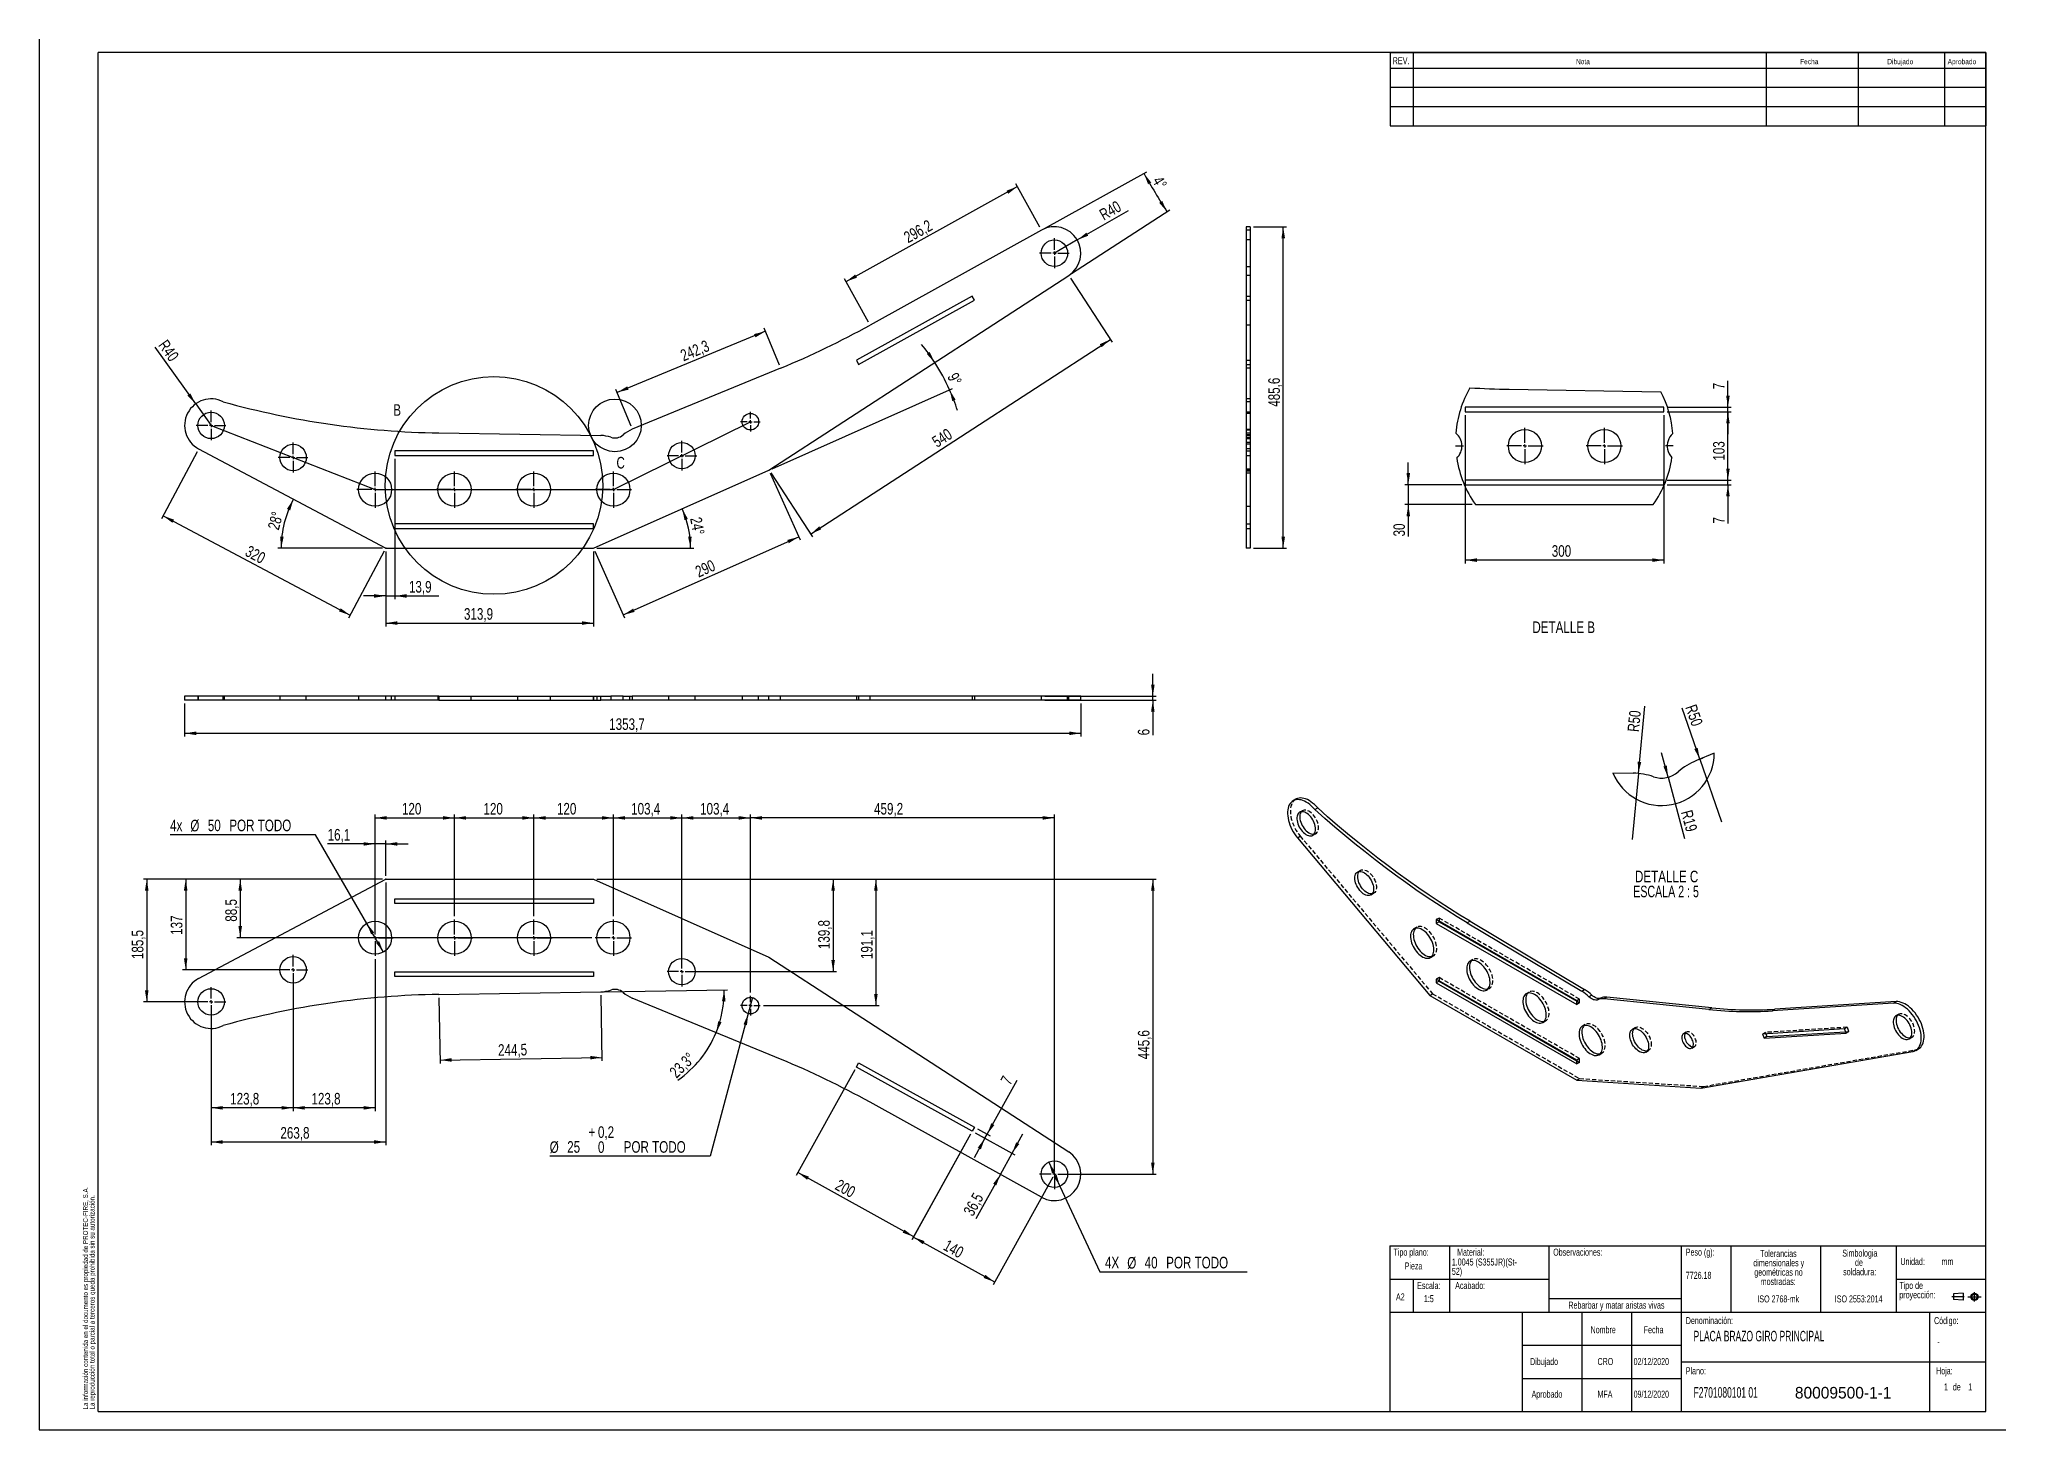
# Model space of a CAD drawing. Extents: x 0 to 2184, y -689 to 1399.
# Drawn here: x 0 to 594, y 0 to 420 of the extents above; entities that cross this region are included whole.
import ezdxf

# ---------------------------------------------------------------- set-up
doc = ezdxf.new("R2010")
doc.units = 0
doc.header["$PDSIZE"] = -1
for name, pattern in [('SLD-CENTRADA-TRAZOS-LARGOS', [19.05, 15.24, -1.27, 1.27, -1.27]), ('SLD-CONTINUA', [0]), ('SLD-DISCONTINUA', [1.905, 1.27, -0.635])]:
    doc.linetypes.add(name, pattern=pattern)
doc.layers.get('0').update_dxf_attribs({"linetype": 'CONTINUOUS'})
doc.layers.add('FORMATO', color=7, linetype='SLD-CONTINUA')
doc.layers.add('SLD-0', color=179, linetype='SLD-CONTINUA')
doc.styles.add('SLDTEXTSTYLE0', font='TXT', dxfattribs={"width": 0.75})
doc.styles.add('SLDTEXTSTYLE1', font='TXT', dxfattribs={"width": 0.605})
doc.styles.add('SLDTEXTSTYLE2', font='TXT', dxfattribs={"width": 0.6875})
doc.dimstyles.new('SLDDIMSTYLE0', dxfattribs={"dimtxt": 3.5, "dimasz": 3.5, "dimexe": 0, "dimexo": 0.0625, "dimgap": 0.875, "dimtad": 1, "dimdec": 1, "dimlfac": 5, "dimrnd": 1e-09, "dimzin": 12, "dimdsep": 46, "dimtxsty": 'SLDTEXTSTYLE0', "dimsah": 1, "dimcen": 0.09, "dimadec": 0, "dimazin": 0, "dimtfac": 1, "dimtdec": 1, "dimtmove": 0, "dimatfit": 0, "dimfxl": 1, "dimtolj": 1, "dimtzin": 12, "dimarcsym": 0})
doc.dimstyles.new('SLDDIMSTYLE1', dxfattribs={"dimtxt": 3.5, "dimasz": 3.5, "dimexe": 0, "dimexo": 0.0625, "dimgap": 0.875, "dimtad": 1, "dimdec": 1, "dimlfac": 5, "dimrnd": 1e-09, "dimzin": 12, "dimdsep": 46, "dimtxsty": 'SLDTEXTSTYLE0', "dimsah": 1, "dimcen": 0.09, "dimadec": 0, "dimazin": 0, "dimtfac": 1, "dimtdec": 1, "dimtofl": 0, "dimtmove": 0, "dimatfit": 3, "dimfxl": 1, "dimtolj": 1, "dimtzin": 12, "dimarcsym": 0})
doc.dimstyles.new('SLDDIMSTYLE10', dxfattribs={"dimtxt": 3.5, "dimasz": 3.5, "dimexe": 0, "dimexo": 0.0625, "dimgap": 0.875, "dimtad": 1, "dimdec": 1, "dimlfac": 2.5, "dimrnd": 1e-09, "dimzin": 12, "dimdsep": 46, "dimtxsty": 'SLDTEXTSTYLE0', "dimsah": 1, "dimcen": 0, "dimadec": 0, "dimazin": 0, "dimtfac": 1, "dimtdec": 1, "dimtofl": 0, "dimtmove": 0, "dimatfit": 3, "dimfxl": 1, "dimtolj": 1, "dimtzin": 12, "dimarcsym": 0})
doc.dimstyles.new('SLDDIMSTYLE2', dxfattribs={"dimtxt": 3.5, "dimasz": 3.5, "dimexe": 0, "dimexo": 0.0625, "dimgap": 0.875, "dimtad": 1, "dimdec": 4, "dimlfac": 5, "dimzin": 12, "dimdsep": 46, "dimtxsty": 'SLDTEXTSTYLE0', "dimsah": 1, "dimcen": 0.09, "dimadec": 0, "dimazin": 0, "dimtfac": 1, "dimtofl": 0, "dimtmove": 0, "dimatfit": 3, "dimfxl": 1, "dimtolj": 1, "dimtzin": 12, "dimarcsym": 0})
doc.dimstyles.new('SLDDIMSTYLE3', dxfattribs={"dimtxt": 3.5, "dimasz": 3.5, "dimexe": 0, "dimexo": 0.0625, "dimgap": 0.875, "dimtad": 1, "dimdec": 4, "dimlfac": 5, "dimzin": 12, "dimdsep": 46, "dimtxsty": 'SLDTEXTSTYLE0', "dimsah": 1, "dimcen": 0.09, "dimadec": 0, "dimazin": 0, "dimtfac": 1, "dimtofl": 0, "dimtmove": 0, "dimatfit": 3, "dimfxl": 1, "dimtolj": 1, "dimtzin": 12, "dimarcsym": 0})
doc.dimstyles.new('SLDDIMSTYLE4', dxfattribs={"dimtxt": 3.5, "dimasz": 3.5, "dimexe": 0, "dimexo": 0.0625, "dimgap": 0.875, "dimtad": 1, "dimdec": 1, "dimlfac": 5, "dimrnd": 1e-09, "dimzin": 12, "dimdsep": 46, "dimtxsty": 'SLDTEXTSTYLE0', "dimsah": 1, "dimcen": 0, "dimadec": 0, "dimazin": 0, "dimtfac": 1, "dimtdec": 1, "dimtofl": 0, "dimtmove": 0, "dimatfit": 3, "dimfxl": 1, "dimtolj": 1, "dimtzin": 12, "dimarcsym": 0})
doc.dimstyles.new('SLDDIMSTYLE6', dxfattribs={"dimtxt": 3.5, "dimasz": 3.5, "dimexe": 0, "dimexo": 0.0625, "dimgap": 0.875, "dimtad": 1, "dimdec": 4, "dimlfac": 5, "dimzin": 12, "dimdsep": 46, "dimtxsty": 'SLDTEXTSTYLE0', "dimsah": 1, "dimcen": 0.09, "dimadec": 0, "dimazin": 0, "dimtfac": 1, "dimtdec": 1, "dimtofl": 0, "dimtmove": 0, "dimatfit": 3, "dimfxl": 1, "dimtolj": 1, "dimtzin": 12, "dimarcsym": 0})
doc.dimstyles.new('SLDDIMSTYLE7', dxfattribs={"dimtxt": 3.5, "dimasz": 3.5, "dimexe": 0, "dimexo": 0.0625, "dimgap": 0.875, "dimtad": 0, "dimtih": 1, "dimtoh": 1, "dimdec": 1, "dimlfac": 5, "dimrnd": 1e-09, "dimzin": 12, "dimdsep": 46, "dimtxsty": 'SLDTEXTSTYLE0', "dimsah": 1, "dimcen": 0, "dimadec": 0, "dimazin": 0, "dimtfac": 1, "dimtdec": 1, "dimtmove": 0, "dimatfit": 3, "dimfxl": 1, "dimtolj": 1, "dimtzin": 12, "dimarcsym": 0})
doc.dimstyles.new('SLDDIMSTYLE8', dxfattribs={"dimtxt": 3.5, "dimasz": 3.5, "dimexe": 0, "dimexo": 0.0625, "dimgap": 0.875, "dimtad": 0, "dimtih": 1, "dimtoh": 1, "dimdec": 1, "dimlfac": 5, "dimrnd": 1e-09, "dimzin": 12, "dimdsep": 46, "dimtxsty": 'SLDTEXTSTYLE0', "dimblk1": 'NONE', "dimsah": 1, "dimcen": 0, "dimadec": 0, "dimazin": 0, "dimtol": 1, "dimtp": 0.2, "dimtfac": 1, "dimtdec": 1, "dimtmove": 0, "dimatfit": 3, "dimldrblk": 'NONE', "dimfxl": 1, "dimtolj": 1, "dimarcsym": 0})
doc.dimstyles.new('SLDDIMSTYLE9', dxfattribs={"dimtxt": 3.5, "dimasz": 3.5, "dimexe": 0, "dimexo": 0.0625, "dimgap": 0.875, "dimtad": 1, "dimdec": 1, "dimlfac": 2.5, "dimrnd": 1e-09, "dimzin": 12, "dimdsep": 46, "dimtxsty": 'SLDTEXTSTYLE0', "dimsah": 1, "dimcen": 0, "dimadec": 0, "dimazin": 0, "dimtfac": 1, "dimtdec": 1, "dimtofl": 0, "dimtmove": 0, "dimatfit": 3, "dimfxl": 1, "dimtolj": 1, "dimtzin": 12, "dimarcsym": 0})

msp = doc.modelspace()

# ---------------------------------------------------------------- texts
at = {"color": 7, "linetype": 'SLD-CONTINUA', "char_height": 3.5, "attachment_point": 1, "style": 'SLDTEXTSTYLE0'}
for s, insert in [('B', (106.92045, 309.776008)), ('C', (174.344019, 293.852238))]:
    msp.add_mtext(s, dxfattribs=dict(at, insert=insert))
at = {"insert": (530.335367, 12.914892), "char_height": 3.5, "width": 37.3625, "attachment_point": 1}
msp.add_mtext('80009500-1-1\\P', dxfattribs=at)
at = {"layer": 'FORMATO', "style": 'SLDTEXTSTYLE0'}
for s, insert, char_height, attachment_point in [('REV.', (408.804126, 414.598717), 2.1166667, 1), ('Nota', (464.192814, 414.072396), 1.5875, 1), ('Fecha', (531.894836, 414.072396), 1.5875, 1), ('Dibujado', (558.229277, 414.072396), 1.5875, 1), ('Aprobado', (576.478501, 414.072396), 1.5875, 1), ('DETALLE B', (460.492847, 244.152148), 3.5, 2)]:
    msp.add_mtext(s, dxfattribs=dict(at, insert=insert, char_height=char_height, attachment_point=attachment_point))
at = {"layer": 'SLD-0', "style": 'SLDTEXTSTYLE1'}
for s, insert, char_height, attachment_point in [('Tipo plano:', (409.097721, 54.680865), 2.11666667, 1), ('Material:', (428.298099, 54.680865), 2.1166667, 1), ('Observaciones:', (457.307045, 54.680865), 2.11666667, 1), ('Peso (g):', (497.371489, 54.680865), 2.1166667, 1), ('Pieza', (412.441025, 50.519196), 2.1166667, 1), ('7726.18', (497.371489, 47.681309), 2.1166667, 1), ('Unidad:', (562.214579, 51.870628), 2.1166667, 1), ('mm', (574.630608, 51.870628), 2.1166667, 1), ('Escala:', (416.231535, 44.601468), 2.1166667, 1), ('Acabado:', (427.706707, 44.601468), 2.1166667, 1), ('A2', (409.827779, 41.174368), 2.1166667, 1), ('1:5', (418.258662, 40.634745), 2.1166667, 1), ('Rebarbar y matar aristas vivas', (476.419973, 38.673269), 2.11666667, 2), ('ISO 2768-mk', (525.305036, 40.560017), 2.11666667, 2), ('ISO 2553:2014', (549.593817, 40.560017), 2.11666667, 2), ('Nombre', (468.606176, 31.254834), 2.1166667, 1), ('Fecha', (484.676761, 31.254834), 2.1166667, 1), ('Denominación:', (497.371489, 34.014311), 2.11666667, 1), ('PLACA BRAZO GIRO PRINCIPAL', (499.7074, 29.861873), 3.175, 1), ('Código:', (572.366369, 34.014311), 2.1166667, 1), ('-', (573.348566, 27.693169), 2.116667, 1), ('Dibujado', (450.341616, 21.640309), 2.1166667, 1), ('CRO', (470.703488, 21.640309), 2.1166667, 1), ('02/12/2020', (481.597083, 21.640309), 2.1166667, 1), ('Plano:', (497.371489, 18.838267), 2.1166667, 1), ('Hoja:', (572.982348, 18.838267), 2.1166667, 1), ('Aprobado', (450.792972, 11.782359), 2.1166667, 1), ('09/12/2020', (481.597083, 11.782359), 2.1166667, 1), ('F2701080101 01', (499.7074, 12.846761), 3.175, 1), ('1', (575.381144, 13.974904), 2.116667, 1), ('1', (575.381144, 13.974904), 2.116667, 1), ('de', (578.045932, 13.974904), 2.1166667, 1), ('de', (578.045932, 13.974904), 2.1166667, 1), ('1', (582.69923, 13.974904), 2.116667, 1), ('1', (582.69923, 13.974904), 2.116667, 1), ('MFA', (470.703488, 11.782359), 2.1166667, 1)]:
    msp.add_mtext(s, dxfattribs=dict(at, insert=insert, char_height=char_height, attachment_point=attachment_point))

# ---------------------------------------------------------------- blocks, each defined once
blk = doc.blocks.new('BLOQUE3')
at = {"color": 7, "linetype": 'SLD-CENTRADA-TRAZOS-LARGOS'}
for p, q in [((397.92, 130.06), (394.8, 130.06)), ((398.88, 130.02), (402.16, 130.02)), ((400.52, 128.85), (400.52, 131.19))]:
    blk.add_line(p, q, dxfattribs=at)
at = {"color": 7, "linetype": 'SLD-CONTINUA'}
for p, q in [((397.68, 130.95), (395.23, 130.77)), ((395.23, 130.77), (395.23, 129.34)), ((397.68, 129.16), (395.23, 129.34)), ((397.68, 130.95), (397.68, 129.16))]:
    blk.add_line(p, q, dxfattribs=at)
for radius in [0.892, 0.713]:
    blk.add_circle((400.52, 130.02), radius, dxfattribs=at)
blk = doc.blocks.new('SW_NOTE_0')
at = {"layer": 'FORMATO', "color": 0, "char_height": 1.5, "attachment_point": 1, "rotation": 90, "style": 'SLDTEXTSTYLE0'}
for s, insert in [('La información contenida en el documento es propiedad de PROTEC-FIRE, S.A.', (-1.93, 0)), ('La reproducción total o parcial a terceros queda prohibida sin su autorización.', (0.07, 0))]:
    blk.add_mtext(s, dxfattribs=dict(at, insert=insert))
blk = doc.blocks.new('SW_NOTE_0_1')
at = {"layer": 'SLD-0', "color": 0, "attachment_point": 1, "style": 'SLDTEXTSTYLE1'}
for s, insert, char_height in [('52)', (0, -0.09), 2.117), ('1.0045 (S355JR)(St-', (0, 2.73), 2.1167)]:
    blk.add_mtext(s, dxfattribs=dict(at, insert=insert, char_height=char_height))
blk = doc.blocks.new('SW_NOTE_0_2')
at = {"layer": 'SLD-0', "color": 0, "char_height": 2.117, "attachment_point": 2, "style": 'SLDTEXTSTYLE1'}
for s, insert in [('Simbologia', (7.11, 2.73)), ('de', (6.84, -0.09)), ('soldadura:', (7.06, -2.92))]:
    blk.add_mtext(s, dxfattribs=dict(at, insert=insert))
blk = doc.blocks.new('SW_NOTE_0_3')
at = {"layer": 'SLD-0', "color": 0, "attachment_point": 1, "style": 'SLDTEXTSTYLE1'}
for s, insert, char_height in [('Tipo de', (0, 2.73), 2.117), ('proyección:', (0, -0.09), 2.1167)]:
    blk.add_mtext(s, dxfattribs=dict(at, insert=insert, char_height=char_height))
blk = doc.blocks.new('SW_NOTE_0_4')
at = {"layer": 'SLD-0', "color": 0, "attachment_point": 2, "style": 'SLDTEXTSTYLE1'}
for s, insert, char_height in [('dimensionales y', (7.54, -0.09), 2.1167), ('Tolerancias', (7.41, 2.73), 2.1167), ('geométricas no', (7.46, -2.92), 2.1167), ('mostradas:', (7.38, -5.74), 2.117)]:
    blk.add_mtext(s, dxfattribs=dict(at, insert=insert, char_height=char_height))
blk = doc.blocks.new('_D')
at = {"layer": 'FORMATO', "color": 7, "transparency": 16777216}
for p, q in [((107.43, 293.27), (107.43, 250.86)), ((104.64, 265.27), (104.64, 250.86)), ((104.64, 251.86), (97.91, 251.86)), ((104.64, 251.86), (107.43, 251.86)), ((107.43, 251.86), (120.71, 251.86))]:
    blk.add_line(p, q, dxfattribs=at)
for points in [[(104.64, 251.86), (101.14, 252.4), (101.14, 251.32)], [(107.43, 251.86), (110.93, 251.32), (110.93, 252.4)]]:
    blk.add_solid(points, dxfattribs=at)
at = {"layer": 'FORMATO', "color": 7, "transparency": 16777216, "insert": (111.66, 256.37), "char_height": 3.5, "attachment_point": 1, "rotation": 0.00049, "style": 'SLDTEXTSTYLE0'}
blk.add_mtext('13,9', dxfattribs=at)
blk = doc.blocks.new('_D_1')
at = {"layer": 'FORMATO', "color": 7, "transparency": 16777216}
for p, q in [((104.64, 265.27), (104.64, 242.66)), ((167.43, 265.27), (167.43, 242.66)), ((104.64, 243.66), (167.43, 243.66))]:
    blk.add_line(p, q, dxfattribs=at)
for points in [[(104.64, 243.66), (108.14, 243.12), (108.14, 244.2)], [(167.43, 243.66), (163.93, 244.2), (163.93, 243.12)]]:
    blk.add_solid(points, dxfattribs=at)
at = {"layer": 'FORMATO', "color": 7, "transparency": 16777216, "insert": (128.28, 248.17), "char_height": 3.5, "attachment_point": 1, "rotation": 0.00049, "style": 'SLDTEXTSTYLE0'}
blk.add_mtext('313,9', dxfattribs=at)
blk = doc.blocks.new('_D_2')
at = {"layer": 'FORMATO', "color": 7, "transparency": 16777216}
for p, q in [((47.66, 295.43), (36.9, 275.19)), ((37.37, 276.07), (93.88, 246.02)), ((104.17, 265.39), (93.41, 245.14))]:
    blk.add_line(p, q, dxfattribs=at)
for points in [[(37.37, 276.07), (40.2, 273.95), (40.71, 274.9)], [(93.88, 246.02), (91.04, 248.14), (90.53, 247.19)]]:
    blk.add_solid(points, dxfattribs=at)
at = {"layer": 'FORMATO', "color": 7, "transparency": 16777216, "insert": (63.51, 267.28), "char_height": 3.5, "attachment_point": 1, "rotation": 332.00049, "style": 'SLDTEXTSTYLE0'}
blk.add_mtext('320', dxfattribs=at)
blk = doc.blocks.new('_D_3')
at = {"layer": 'FORMATO', "color": 7, "transparency": 16777216}
blk.add_line((103.64, 266.27), (72.07, 266.27), dxfattribs=at)
blk.add_arc((104.64, 266.27), 31.57, 152.00049, 180.00049, dxfattribs=at)
for points in [[(76.77, 281.09), (74.81, 278.14), (75.79, 277.69)], [(73.07, 266.27), (73.8, 269.74), (72.73, 269.79)]]:
    blk.add_solid(points, dxfattribs=at)
at = {"layer": 'FORMATO', "color": 7, "transparency": 16777216, "insert": (68.93, 272.48), "char_height": 3.5, "attachment_point": 1, "rotation": 74.56177, "style": 'SLDTEXTSTYLE0'}
blk.add_mtext('28°', dxfattribs=at)
blk = doc.blocks.new('_D_4')
at = {"layer": 'FORMATO', "color": 7, "transparency": 16777216}
blk.add_line((168.43, 266.27), (197.72, 266.27), dxfattribs=at)
blk.add_arc((167.43, 266.27), 29.3, 0.00049, 24.00049, dxfattribs=at)
for points in [[(194.19, 278.19), (194.92, 274.72), (195.93, 275.1)], [(196.72, 266.27), (197.05, 269.8), (195.98, 269.73)]]:
    blk.add_solid(points, dxfattribs=at)
at = {"layer": 'FORMATO', "color": 7, "transparency": 16777216, "insert": (200.02, 275.91), "char_height": 3.5, "attachment_point": 1, "rotation": 280.53764, "style": 'SLDTEXTSTYLE0'}
blk.add_mtext('24°', dxfattribs=at)
blk = doc.blocks.new('_D_5')
at = {"layer": 'FORMATO', "color": 7, "transparency": 16777216}
for p, q in [((220.82, 288.95), (229.8, 268.79)), ((176.4, 246.11), (229.39, 269.7)), ((167.83, 265.36), (176.81, 245.2))]:
    blk.add_line(p, q, dxfattribs=at)
for points in [[(229.39, 269.7), (225.97, 268.77), (226.41, 267.79)], [(176.4, 246.11), (179.82, 247.04), (179.38, 248.03)]]:
    blk.add_solid(points, dxfattribs=at)
at = {"layer": 'FORMATO', "color": 7, "transparency": 16777216, "insert": (197.76, 260.56), "char_height": 3.5, "attachment_point": 1, "rotation": 24.00049, "style": 'SLDTEXTSTYLE0'}
blk.add_mtext('290', dxfattribs=at)
blk = doc.blocks.new('_D_6')
at = {"layer": 'FORMATO', "color": 7, "transparency": 16777216}
blk.add_line((221.33, 290.27), (275.88, 314.56), dxfattribs=at)
for start, end in [(33.00049, 39.44995), (24.00049, 33.00049), (17.55103, 24.00049)]:
    blk.add_arc((220.41, 289.86), 59.71, start, end, dxfattribs=at)
for points in [[(270.49, 322.39), (268.94, 325.57), (268.06, 324.96)], [(274.96, 314.15), (275.79, 310.71), (276.79, 311.12)]]:
    blk.add_solid(points, dxfattribs=at)
at = {"layer": 'FORMATO', "color": 7, "transparency": 16777216, "insert": (277.35, 319.66), "char_height": 3.5, "attachment_point": 1, "rotation": 295.63766, "style": 'SLDTEXTSTYLE0'}
blk.add_mtext('9°', dxfattribs=at)
blk = doc.blocks.new('_D_7')
at = {"layer": 'FORMATO', "color": 7, "transparency": 16777216}
for p, q in [((311.53, 347.85), (324.09, 328.51)), ((232.97, 270.52), (323.55, 329.34)), ((220.96, 289.02), (233.52, 269.68))]:
    blk.add_line(p, q, dxfattribs=at)
for points in [[(323.55, 329.34), (320.32, 327.89), (320.91, 326.99)], [(232.97, 270.52), (236.2, 271.98), (235.61, 272.88)]]:
    blk.add_solid(points, dxfattribs=at)
at = {"layer": 'FORMATO', "color": 7, "transparency": 16777216, "insert": (269.29, 299.48), "char_height": 3.5, "attachment_point": 1, "rotation": 33.00049, "style": 'SLDTEXTSTYLE0'}
blk.add_mtext('540', dxfattribs=at)
blk = doc.blocks.new('_D_8')
at = {"layer": 'FORMATO', "color": 7, "transparency": 16777216}
for q in [(329, 368.31), (306.63, 355.39)]:
    blk.add_line((313.56, 359.39), q, dxfattribs=at)
blk.add_solid([(313.56, 359.39), (316.86, 360.68), (316.32, 361.61)], dxfattribs=at)
at = {"layer": 'FORMATO', "color": 7, "transparency": 16777216, "insert": (319.83, 368.2), "char_height": 3.5, "attachment_point": 1, "rotation": 30, "style": 'SLDTEXTSTYLE0'}
blk.add_mtext('R40', dxfattribs=at)
blk = doc.blocks.new('_D_9')
at = {"layer": 'FORMATO', "color": 7, "transparency": 16777216}
for p, q in [((303.63, 362.88), (334.55, 380.02)), ((311.83, 349.23), (341.48, 368.49))]:
    blk.add_line(p, q, dxfattribs=at)
blk.add_arc((503.12, 473.46), 193.73, 209.00049, 213.00049, dxfattribs=at)
for points in [[(333.68, 379.53), (334.93, 376.22), (335.87, 376.75)], [(340.64, 367.94), (339.22, 371.18), (338.31, 370.6)]]:
    blk.add_solid(points, dxfattribs=at)
at = {"layer": 'FORMATO', "color": 7, "transparency": 16777216, "insert": (339.12, 379.05), "char_height": 3.5, "attachment_point": 1, "rotation": 300.60218, "style": 'SLDTEXTSTYLE0'}
blk.add_mtext('4°', dxfattribs=at)
blk = doc.blocks.new('_D_10')
at = {"layer": 'FORMATO', "color": 7, "transparency": 16777216}
for p, q in [((295.48, 375.51), (243.67, 346.79)), ((302.27, 363.26), (295, 376.38)), ((250.46, 334.55), (243.19, 347.66))]:
    blk.add_line(p, q, dxfattribs=at)
for points in [[(295.48, 375.51), (292.16, 374.28), (292.68, 373.34)], [(243.67, 346.79), (246.99, 348.01), (246.47, 348.96)]]:
    blk.add_solid(points, dxfattribs=at)
at = {"layer": 'FORMATO', "color": 7, "transparency": 16777216, "insert": (260.75, 361.41), "char_height": 3.5, "attachment_point": 1, "rotation": 29.00049, "style": 'SLDTEXTSTYLE0'}
blk.add_mtext('296,2', dxfattribs=at)
blk = doc.blocks.new('_D_12')
at = {"layer": 'FORMATO', "color": 7, "transparency": 16777216}
for q in [(34.97, 326.99), (51.89, 303.38)]:
    blk.add_line((47.23, 309.88), q, dxfattribs=at)
blk.add_solid([(47.23, 309.88), (45.63, 313.04), (44.75, 312.41)], dxfattribs=at)
at = {"layer": 'FORMATO', "color": 7, "transparency": 16777216, "insert": (38.62, 329.61), "char_height": 3.5, "attachment_point": 1, "rotation": 305.63112, "style": 'SLDTEXTSTYLE0'}
blk.add_mtext('R40', dxfattribs=at)
blk = doc.blocks.new('_D_14')
at = {"layer": 'FORMATO', "color": 7, "transparency": 16777216}
for p, q in [((223.56, 321.6), (218.98, 332.72)), ((219.36, 331.8), (174.56, 313.33)), ((178.76, 303.14), (174.17, 314.26))]:
    blk.add_line(p, q, dxfattribs=at)
for points in [[(219.36, 331.8), (215.92, 330.96), (216.33, 329.96)], [(174.56, 313.33), (178, 314.17), (177.59, 315.16)]]:
    blk.add_solid(points, dxfattribs=at)
at = {"layer": 'FORMATO', "color": 7, "transparency": 16777216, "insert": (193.28, 325.93), "char_height": 3.5, "attachment_point": 1, "rotation": 22.39375, "style": 'SLDTEXTSTYLE0'}
blk.add_mtext('242,3', dxfattribs=at)
blk = doc.blocks.new('SW_CENTERMARKSYMBOL_0')
at = {"layer": 'FORMATO', "color": 0}
for p, q in [((-1, 0), (-4.5, 0)), ((0, 0), (-0.5, 0)), ((0, 1), (0, 4.5)), ((0, 0), (0, 0.5)), ((0, 0), (0, -0.5)), ((0, 0), (0.5, 0)), ((1, 0), (4.5, 0)), ((0, -1), (0, -4.5))]:
    blk.add_line(p, q, dxfattribs=at)
blk = doc.blocks.new('SW_CENTERMARKSYMBOL_1')
at = {"layer": 'FORMATO', "color": 0}
for p, q in [((-1, 0), (-4.5, 0)), ((0, 0), (-0.5, 0)), ((0, 1), (0, 4.5)), ((0, 0), (0, 0.5)), ((0, 0), (0, -0.5)), ((0, 0), (0.5, 0)), ((1, 0), (4.5, 0)), ((0, -1), (0, -4.5))]:
    blk.add_line(p, q, dxfattribs=at)
blk = doc.blocks.new('SW_CENTERMARKSYMBOL_2')
at = {"layer": 'FORMATO', "color": 0}
for p, q in [((-1, 0), (-5.5, 0)), ((0, 0), (-0.5, 0)), ((0, 1), (0, 5.5)), ((0, 0), (0, 0.5)), ((0, 0), (0, -0.5)), ((0, 0), (0.5, 0)), ((1, 0), (5.5, 0)), ((0, -1), (0, -5.5))]:
    blk.add_line(p, q, dxfattribs=at)
blk = doc.blocks.new('SW_CENTERMARKSYMBOL_3')
at = {"layer": 'FORMATO', "color": 0}
for p, q in [((-1, 0), (-5.5, 0)), ((0, 0), (-0.5, 0)), ((0, 1), (0, 5.5)), ((0, 0), (0, 0.5)), ((0, 0), (0, -0.5)), ((0, 0), (0.5, 0)), ((1, 0), (5.5, 0)), ((0, -1), (0, -5.5))]:
    blk.add_line(p, q, dxfattribs=at)
blk = doc.blocks.new('SW_CENTERMARKSYMBOL_4')
at = {"layer": 'FORMATO', "color": 0}
for p, q in [((-1, 0), (-5.5, 0)), ((0, 0), (-0.5, 0)), ((0, 1), (0, 5.5)), ((0, 0), (0, 0.5)), ((0, 0), (0, -0.5)), ((0, 0), (0.5, 0)), ((1, 0), (5.5, 0)), ((0, -1), (0, -5.5))]:
    blk.add_line(p, q, dxfattribs=at)
blk = doc.blocks.new('SW_CENTERMARKSYMBOL_5')
at = {"layer": 'FORMATO', "color": 0}
for p, q in [((-1, 0), (-5.5, 0)), ((0, 0), (-0.5, 0)), ((0, 1), (0, 5.5)), ((0, 0), (0, 0.5)), ((0, 0), (0, -0.5)), ((0, 0), (0.5, 0)), ((1, 0), (5.5, 0)), ((0, -1), (0, -5.5))]:
    blk.add_line(p, q, dxfattribs=at)
blk = doc.blocks.new('SW_CENTERMARKSYMBOL_6')
at = {"layer": 'FORMATO', "color": 0}
for p, q in [((-1, 0), (-4.5, 0)), ((0, 0), (-0.5, 0)), ((0, 1), (0, 4.5)), ((0, 0), (0, 0.5)), ((0, 0), (0, -0.5)), ((0, 0), (0.5, 0)), ((1, 0), (4.5, 0)), ((0, -1), (0, -4.5))]:
    blk.add_line(p, q, dxfattribs=at)
blk = doc.blocks.new('SW_CENTERMARKSYMBOL_7')
at = {"layer": 'FORMATO', "color": 0}
for p, q in [((-1, 0), (-3, 0)), ((0, 0), (-0.5, 0)), ((0, 1), (0, 3)), ((0, 0), (0, 0.5)), ((0, 0), (0, -0.5)), ((0, 0), (0.5, 0)), ((1, 0), (3, 0)), ((0, -1), (0, -3))]:
    blk.add_line(p, q, dxfattribs=at)
blk = doc.blocks.new('SW_CENTERMARKSYMBOL_8')
at = {"layer": 'FORMATO', "color": 0}
for p, q in [((-1, 0), (-4.5, 0)), ((0, 0), (-0.5, 0)), ((0, 1), (0, 4.5)), ((0, 0), (0, 0.5)), ((0, 0), (0, -0.5)), ((0, 0), (0.5, 0)), ((1, 0), (4.5, 0)), ((0, -1), (0, -4.5))]:
    blk.add_line(p, q, dxfattribs=at)
blk = doc.blocks.new('_D_15')
at = {"layer": 'FORMATO', "color": 7, "transparency": 16777216}
for p, q in [((43.89, 219.36), (43.89, 209.36)), ((314.63, 219.36), (314.63, 209.36)), ((43.89, 210.36), (314.63, 210.36))]:
    blk.add_line(p, q, dxfattribs=at)
for points in [[(43.89, 210.36), (47.39, 209.82), (47.39, 210.9)], [(314.63, 210.36), (311.13, 210.9), (311.13, 209.82)]]:
    blk.add_solid(points, dxfattribs=at)
at = {"layer": 'FORMATO', "color": 7, "transparency": 16777216, "insert": (172.15, 214.88), "char_height": 3.5, "attachment_point": 1, "style": 'SLDTEXTSTYLE0'}
blk.add_mtext('1353,7', dxfattribs=at)
blk = doc.blocks.new('_D_16')
at = {"layer": 'FORMATO', "color": 7, "transparency": 16777216}
for p, q in [((336.37, 221.56), (336.37, 228.29)), ((303.75, 221.56), (337.37, 221.56)), ((303.75, 220.36), (337.37, 220.36)), ((336.37, 220.36), (336.37, 221.56)), ((336.37, 220.36), (336.37, 209.75))]:
    blk.add_line(p, q, dxfattribs=at)
for points in [[(336.37, 221.56), (336.91, 225.06), (335.83, 225.06)], [(336.37, 220.36), (335.83, 216.86), (336.91, 216.86)]]:
    blk.add_solid(points, dxfattribs=at)
at = {"layer": 'FORMATO', "color": 7, "transparency": 16777216, "insert": (331.86, 209.75), "char_height": 3.5, "attachment_point": 1, "rotation": 90, "style": 'SLDTEXTSTYLE0'}
blk.add_mtext('6', dxfattribs=at)
blk = doc.blocks.new('_D_17')
at = {"layer": 'FORMATO', "color": 7, "transparency": 16777216}
for p, q in [((101.43, 176.95), (87.09, 176.95)), ((101.43, 149.62), (101.43, 177.95)), ((104.64, 176.95), (101.43, 176.95)), ((104.64, 167.32), (104.64, 177.95)), ((104.64, 176.95), (111.37, 176.95))]:
    blk.add_line(p, q, dxfattribs=at)
for points in [[(101.43, 176.95), (97.93, 177.48), (97.93, 176.41)], [(104.64, 176.95), (108.14, 176.41), (108.14, 177.48)]]:
    blk.add_solid(points, dxfattribs=at)
at = {"layer": 'FORMATO', "color": 7, "transparency": 16777216, "insert": (87.09, 181.46), "char_height": 3.5, "attachment_point": 1, "style": 'SLDTEXTSTYLE0'}
blk.add_mtext('16,1', dxfattribs=at)
blk = doc.blocks.new('_D_18')
at = {"layer": 'FORMATO', "color": 7, "transparency": 16777216}
for p, q in [((104.64, 165.32), (104.64, 85.9)), ((51.89, 128.21), (51.89, 85.9)), ((104.64, 86.9), (51.89, 86.9))]:
    blk.add_line(p, q, dxfattribs=at)
for points in [[(51.89, 86.9), (55.39, 86.36), (55.39, 87.44)], [(104.64, 86.9), (101.14, 87.44), (101.14, 86.36)]]:
    blk.add_solid(points, dxfattribs=at)
at = {"layer": 'FORMATO', "color": 7, "transparency": 16777216, "insert": (72.83, 91.41), "char_height": 3.5, "attachment_point": 1, "style": 'SLDTEXTSTYLE0'}
blk.add_mtext('263,8', dxfattribs=at)
blk = doc.blocks.new('_D_19')
at = {"layer": 'FORMATO', "color": 7, "transparency": 16777216}
for p, q in [((76.66, 137.91), (76.66, 96.22)), ((101.43, 142.12), (101.43, 96.22)), ((101.43, 97.22), (76.66, 97.22))]:
    blk.add_line(p, q, dxfattribs=at)
for points in [[(76.66, 97.22), (80.16, 96.68), (80.16, 97.76)], [(101.43, 97.22), (97.93, 97.76), (97.93, 96.68)]]:
    blk.add_solid(points, dxfattribs=at)
at = {"layer": 'FORMATO', "color": 7, "transparency": 16777216, "insert": (82.21, 101.73), "char_height": 3.5, "attachment_point": 1, "style": 'SLDTEXTSTYLE0'}
blk.add_mtext('123,8', dxfattribs=at)
blk = doc.blocks.new('_D_20')
at = {"layer": 'FORMATO', "color": 7, "transparency": 16777216}
for p, q in [((76.66, 137.91), (76.66, 96.22)), ((51.89, 128.21), (51.89, 96.22)), ((76.66, 97.22), (51.89, 97.22))]:
    blk.add_line(p, q, dxfattribs=at)
for points in [[(51.89, 97.22), (55.39, 96.68), (55.39, 97.76)], [(76.66, 97.22), (73.16, 97.76), (73.16, 96.68)]]:
    blk.add_solid(points, dxfattribs=at)
at = {"layer": 'FORMATO', "color": 7, "transparency": 16777216, "insert": (57.65, 101.73), "char_height": 3.5, "attachment_point": 1, "style": 'SLDTEXTSTYLE0'}
blk.add_mtext('123,8', dxfattribs=at)
blk = doc.blocks.new('_D_21')
at = {"layer": 'FORMATO', "color": 7, "transparency": 16777216}
for p, q in [((103.64, 166.32), (59.69, 166.32)), ((60.69, 166.32), (60.69, 148.62)), ((166.93, 148.62), (59.69, 148.62))]:
    blk.add_line(p, q, dxfattribs=at)
for points in [[(60.69, 166.32), (60.15, 162.82), (61.23, 162.82)], [(60.69, 148.62), (61.23, 152.12), (60.15, 152.12)]]:
    blk.add_solid(points, dxfattribs=at)
at = {"layer": 'FORMATO', "color": 7, "transparency": 16777216, "insert": (56.18, 153.45), "char_height": 3.5, "attachment_point": 1, "rotation": 89.99951, "style": 'SLDTEXTSTYLE0'}
blk.add_mtext('88,5', dxfattribs=at)
blk = doc.blocks.new('_D_22')
at = {"layer": 'FORMATO', "color": 7, "transparency": 16777216}
for p, q in [((103.64, 166.32), (43.22, 166.32)), ((44.22, 166.32), (44.22, 138.91)), ((75.66, 138.91), (43.22, 138.91))]:
    blk.add_line(p, q, dxfattribs=at)
for points in [[(44.22, 166.32), (43.68, 162.82), (44.76, 162.82)], [(44.22, 138.91), (44.76, 142.41), (43.68, 142.41)]]:
    blk.add_solid(points, dxfattribs=at)
at = {"layer": 'FORMATO', "color": 7, "transparency": 16777216, "insert": (39.71, 149.47), "char_height": 3.5, "attachment_point": 1, "rotation": 89.99951, "style": 'SLDTEXTSTYLE0'}
blk.add_mtext('137', dxfattribs=at)
blk = doc.blocks.new('_D_23')
at = {"layer": 'FORMATO', "color": 7, "transparency": 16777216}
for p, q in [((103.64, 166.32), (31.45, 166.32)), ((32.45, 166.32), (32.45, 129.21)), ((50.89, 129.21), (31.45, 129.21))]:
    blk.add_line(p, q, dxfattribs=at)
for points in [[(32.45, 166.32), (31.91, 162.82), (32.99, 162.82)], [(32.45, 129.21), (32.99, 132.71), (31.91, 132.71)]]:
    blk.add_solid(points, dxfattribs=at)
at = {"layer": 'FORMATO', "color": 7, "transparency": 16777216, "insert": (27.94, 142.16), "char_height": 3.5, "attachment_point": 1, "rotation": 89.99951, "style": 'SLDTEXTSTYLE0'}
blk.add_mtext('185,5', dxfattribs=at)
blk = doc.blocks.new('_D_24')
at = {"layer": 'FORMATO', "color": 7, "transparency": 16777216}
for p, q in [((101.43, 155.12), (101.43, 185.8)), ((101.43, 184.8), (125.43, 184.8)), ((125.43, 155.12), (125.43, 185.8))]:
    blk.add_line(p, q, dxfattribs=at)
for points in [[(101.43, 184.8), (104.93, 184.27), (104.93, 185.34)], [(125.43, 184.8), (121.93, 185.34), (121.93, 184.27)]]:
    blk.add_solid(points, dxfattribs=at)
at = {"layer": 'FORMATO', "color": 7, "transparency": 16777216, "insert": (109.55, 189.32), "char_height": 3.5, "attachment_point": 1, "style": 'SLDTEXTSTYLE0'}
blk.add_mtext('120', dxfattribs=at)
blk = doc.blocks.new('_D_25')
at = {"layer": 'FORMATO', "color": 7, "transparency": 16777216}
for p, q in [((125.43, 155.12), (125.43, 185.8)), ((125.43, 184.8), (149.43, 184.8)), ((149.43, 155.12), (149.43, 185.8))]:
    blk.add_line(p, q, dxfattribs=at)
for points in [[(125.43, 184.8), (128.93, 184.27), (128.93, 185.34)], [(149.43, 184.8), (145.93, 185.34), (145.93, 184.27)]]:
    blk.add_solid(points, dxfattribs=at)
at = {"layer": 'FORMATO', "color": 7, "transparency": 16777216, "insert": (134.17, 189.32), "char_height": 3.5, "attachment_point": 1, "style": 'SLDTEXTSTYLE0'}
blk.add_mtext('120', dxfattribs=at)
blk = doc.blocks.new('_D_26')
at = {"layer": 'FORMATO', "color": 7, "transparency": 16777216}
for p, q in [((149.43, 155.12), (149.43, 185.8)), ((149.43, 184.8), (173.43, 184.8)), ((173.43, 155.12), (173.43, 185.8))]:
    blk.add_line(p, q, dxfattribs=at)
for points in [[(149.43, 184.8), (152.93, 184.27), (152.93, 185.34)], [(173.43, 184.8), (169.93, 185.34), (169.93, 184.27)]]:
    blk.add_solid(points, dxfattribs=at)
at = {"layer": 'FORMATO', "color": 7, "transparency": 16777216, "insert": (156.37, 189.32), "char_height": 3.5, "attachment_point": 1, "style": 'SLDTEXTSTYLE0'}
blk.add_mtext('120', dxfattribs=at)
blk = doc.blocks.new('_D_27')
at = {"layer": 'FORMATO', "color": 7, "transparency": 16777216}
for p, q in [((173.43, 155.12), (173.43, 185.8)), ((173.43, 184.8), (194.11, 184.8)), ((194.11, 139.36), (194.11, 185.8))]:
    blk.add_line(p, q, dxfattribs=at)
for points in [[(173.43, 184.8), (176.93, 184.27), (176.93, 185.34)], [(194.11, 184.8), (190.61, 185.34), (190.61, 184.27)]]:
    blk.add_solid(points, dxfattribs=at)
at = {"layer": 'FORMATO', "color": 7, "transparency": 16777216, "insert": (178.78, 189.32), "char_height": 3.5, "attachment_point": 1, "style": 'SLDTEXTSTYLE0'}
blk.add_mtext('103,4', dxfattribs=at)
blk = doc.blocks.new('_D_28')
at = {"layer": 'FORMATO', "color": 7, "transparency": 16777216}
for p, q in [((194.11, 139.36), (194.11, 185.8)), ((194.11, 184.8), (214.8, 184.8)), ((214.8, 132.1), (214.8, 185.8))]:
    blk.add_line(p, q, dxfattribs=at)
for points in [[(194.11, 184.8), (197.61, 184.27), (197.61, 185.34)], [(214.8, 184.8), (211.3, 185.34), (211.3, 184.27)]]:
    blk.add_solid(points, dxfattribs=at)
at = {"layer": 'FORMATO', "color": 7, "transparency": 16777216, "insert": (199.61, 189.32), "char_height": 3.5, "attachment_point": 1, "style": 'SLDTEXTSTYLE0'}
blk.add_mtext('103,4', dxfattribs=at)
blk = doc.blocks.new('_D_29')
at = {"layer": 'FORMATO', "color": 7, "transparency": 16777216}
for p, q in [((168.43, 166.32), (240.8, 166.31)), ((239.8, 166.31), (239.79, 138.36)), ((195.11, 138.36), (240.79, 138.36))]:
    blk.add_line(p, q, dxfattribs=at)
for points in [[(239.8, 166.31), (239.26, 162.81), (240.33, 162.81)], [(239.79, 138.36), (240.33, 141.86), (239.26, 141.86)]]:
    blk.add_solid(points, dxfattribs=at)
at = {"layer": 'FORMATO', "color": 7, "transparency": 16777216, "insert": (235.28, 145.17), "char_height": 3.5, "attachment_point": 1, "rotation": 89.99951, "style": 'SLDTEXTSTYLE0'}
blk.add_mtext('139,8', dxfattribs=at)
blk = doc.blocks.new('_D_30')
at = {"layer": 'FORMATO', "color": 7, "transparency": 16777216}
for p, q in [((168.43, 166.32), (253.71, 166.31)), ((252.71, 166.31), (252.71, 128.1)), ((218.8, 128.1), (253.71, 128.1))]:
    blk.add_line(p, q, dxfattribs=at)
for points in [[(252.71, 166.31), (252.17, 162.81), (253.25, 162.81)], [(252.71, 128.1), (253.25, 131.6), (252.17, 131.6)]]:
    blk.add_solid(points, dxfattribs=at)
at = {"layer": 'FORMATO', "color": 7, "transparency": 16777216, "insert": (248.2, 142.16), "char_height": 3.5, "attachment_point": 1, "rotation": 89.99951, "style": 'SLDTEXTSTYLE0'}
blk.add_mtext('191,1', dxfattribs=at)
blk = doc.blocks.new('_D_31')
at = {"layer": 'FORMATO', "color": 7, "transparency": 16777216}
for p, q in [((168.43, 166.32), (337.37, 166.31)), ((336.37, 166.31), (336.37, 77.19)), ((307.63, 77.19), (337.37, 77.19))]:
    blk.add_line(p, q, dxfattribs=at)
for points in [[(336.37, 166.31), (335.83, 162.81), (336.91, 162.81)], [(336.37, 77.19), (336.91, 80.69), (335.83, 80.69)]]:
    blk.add_solid(points, dxfattribs=at)
at = {"layer": 'FORMATO', "color": 7, "transparency": 16777216, "insert": (331.86, 111.91), "char_height": 3.5, "attachment_point": 1, "rotation": 89.99951, "style": 'SLDTEXTSTYLE0'}
blk.add_mtext('445,6', dxfattribs=at)
blk = doc.blocks.new('_D_32')
at = {"layer": 'FORMATO', "color": 7, "transparency": 16777216}
for p, q in [((214.8, 132.1), (214.8, 185.8)), ((306.63, 184.8), (214.8, 184.8)), ((306.63, 78.19), (306.63, 185.8))]:
    blk.add_line(p, q, dxfattribs=at)
for points in [[(214.8, 184.8), (218.3, 184.27), (218.3, 185.34)], [(306.63, 184.8), (303.13, 185.34), (303.13, 184.27)]]:
    blk.add_solid(points, dxfattribs=at)
at = {"layer": 'FORMATO', "color": 7, "transparency": 16777216, "insert": (252.16, 189.32), "char_height": 3.5, "attachment_point": 1, "style": 'SLDTEXTSTYLE0'}
blk.add_mtext('459,2', dxfattribs=at)
blk = doc.blocks.new('_D_33')
at = {"layer": 'FORMATO', "color": 7, "transparency": 16777216}
for p, q in [((169.62, 131.27), (169.94, 111.43)), ((120.72, 130.48), (121.04, 110.64)), ((121.02, 111.64), (169.92, 112.43))]:
    blk.add_line(p, q, dxfattribs=at)
for points in [[(169.92, 112.43), (166.41, 112.91), (166.43, 111.83)], [(121.02, 111.64), (124.53, 111.16), (124.51, 112.23)]]:
    blk.add_solid(points, dxfattribs=at)
at = {"layer": 'FORMATO', "color": 7, "transparency": 16777216, "insert": (138.54, 116.43), "char_height": 3.5, "attachment_point": 1, "rotation": 0.92327, "style": 'SLDTEXTSTYLE0'}
blk.add_mtext('244,5', dxfattribs=at)
blk = doc.blocks.new('_D_34')
at = {"layer": 'FORMATO', "color": 7, "transparency": 16777216}
blk.add_line((170.6, 132.29), (207.89, 132.89), dxfattribs=at)
for start, end in [(337.60625, 0.92327), (304.81136, 337.60625)]:
    blk.add_arc((174.34, 132.35), 32.55, start, end, dxfattribs=at)
for points in [[(206.89, 132.87), (206.22, 129.39), (207.3, 129.35)], [(204.44, 119.95), (206.1, 123.07), (205.09, 123.43)]]:
    blk.add_solid(points, dxfattribs=at)
at = {"layer": 'FORMATO', "color": 7, "transparency": 16777216, "insert": (190.03, 108.47), "char_height": 3.5, "attachment_point": 1, "rotation": 44.33133, "style": 'SLDTEXTSTYLE0'}
blk.add_mtext('23,3°', dxfattribs=at)
blk = doc.blocks.new('_D_35')
at = {"layer": 'FORMATO', "transparency": 16777216}
for p, q in [((304.95, 80.82), (308.31, 73.56)), ((308.31, 73.56), (320.33, 47.65)), ((320.33, 47.65), (364.89, 47.65))]:
    blk.add_line(p, q, dxfattribs=at)
for points in [[(304.95, 80.82), (305.93, 77.42), (306.91, 77.87)], [(308.31, 73.56), (307.33, 76.97), (306.35, 76.51)]]:
    blk.add_solid(points, dxfattribs=at)
at = {"layer": 'FORMATO', "transparency": 16777216, "char_height": 3.5, "attachment_point": 1, "style": 'SLDTEXTSTYLE0'}
for s, insert in [('4X', (321.91, 52.22)), ('%%c', (328.64, 52.16)), ('40', (333.91, 52.22)), ('POR TODO', (340.4, 52.22))]:
    blk.add_mtext(s, dxfattribs=dict(at, insert=insert))
blk = doc.blocks.new('_D_36')
at = {"layer": 'FORMATO', "transparency": 16777216}
for p, q in [((214.15, 125.68), (202.61, 82.6)), ((215.44, 130.51), (214.15, 125.68)), ((202.61, 82.6), (154.18, 82.6))]:
    blk.add_line(p, q, dxfattribs=at)
blk.add_solid([(214.15, 125.68), (212.72, 122.44), (213.76, 122.16)], dxfattribs=at)
at = {"layer": 'FORMATO', "transparency": 16777216, "char_height": 3.5, "attachment_point": 1, "style": 'SLDTEXTSTYLE0'}
for s, insert in [('+', (165.92, 91.64)), ('0,2', (168.75, 91.64)), ('%%c', (154.18, 87.11)), ('25', (159.46, 87.16)), ('0', (168.75, 87.11)), ('POR TODO', (176.53, 87.16))]:
    blk.add_mtext(s, dxfattribs=dict(at, insert=insert))
blk = doc.blocks.new('_NONE')
blk = doc.blocks.new('_D_37')
at = {"layer": 'FORMATO', "transparency": 16777216}
for p, q in [((83.47, 179.73), (39.5, 179.73)), ((98.93, 152.95), (83.47, 179.73)), ((103.93, 144.29), (98.93, 152.95))]:
    blk.add_line(p, q, dxfattribs=at)
for points in [[(98.93, 152.95), (100.21, 149.65), (101.14, 150.18)], [(103.93, 144.29), (102.64, 147.59), (101.71, 147.05)]]:
    blk.add_solid(points, dxfattribs=at)
at = {"layer": 'FORMATO', "transparency": 16777216, "char_height": 3.5, "attachment_point": 1, "style": 'SLDTEXTSTYLE0'}
for s, insert in [('4x', (39.5, 184.29)), ('%%c', (45.62, 184.24)), ('50', (50.9, 184.29)), ('POR TODO', (57.39, 184.29))]:
    blk.add_mtext(s, dxfattribs=dict(at, insert=insert))
blk = doc.blocks.new('_D_38')
at = {"layer": 'FORMATO', "color": 7, "transparency": 16777216}
for p, q in [((246.33, 108.67), (228.66, 76.79)), ((281.32, 89.28), (263.64, 57.4)), ((264.13, 58.27), (229.14, 77.66))]:
    blk.add_line(p, q, dxfattribs=at)
for points in [[(229.14, 77.66), (231.94, 75.5), (232.47, 76.44)], [(264.13, 58.27), (261.33, 60.44), (260.81, 59.5)]]:
    blk.add_solid(points, dxfattribs=at)
at = {"layer": 'FORMATO', "color": 7, "transparency": 16777216, "insert": (241.78, 75.82), "char_height": 3.5, "attachment_point": 1, "rotation": 330.99951, "style": 'SLDTEXTSTYLE0'}
blk.add_mtext('200', dxfattribs=at)
blk = doc.blocks.new('_D_39')
at = {"layer": 'FORMATO', "color": 7, "transparency": 16777216}
for p, q in [((286.34, 89.24), (295.4, 105.59)), ((282.68, 89.67), (286.53, 87.53)), ((283.36, 90.9), (287.21, 88.76)), ((285.66, 88.02), (286.34, 89.24)), ((285.66, 88.02), (282.39, 82.13))]:
    blk.add_line(p, q, dxfattribs=at)
for points in [[(286.34, 89.24), (288.5, 92.04), (287.56, 92.57)], [(285.66, 88.02), (283.49, 85.22), (284.43, 84.7)]]:
    blk.add_solid(points, dxfattribs=at)
at = {"layer": 'FORMATO', "color": 7, "transparency": 16777216, "insert": (290.2, 105.52), "char_height": 3.5, "attachment_point": 1, "rotation": 60.99951, "style": 'SLDTEXTSTYLE0'}
blk.add_mtext('7', dxfattribs=at)
blk = doc.blocks.new('_D_40')
at = {"layer": 'FORMATO', "color": 7, "transparency": 16777216}
for p, q in [((281.32, 89.28), (263.6, 57.31)), ((306.15, 76.32), (288.09, 43.74)), ((264.08, 58.19), (288.57, 44.61))]:
    blk.add_line(p, q, dxfattribs=at)
for points in [[(264.08, 58.19), (266.88, 56.02), (267.4, 56.96)], [(288.57, 44.61), (285.77, 46.78), (285.25, 45.84)]]:
    blk.add_solid(points, dxfattribs=at)
at = {"layer": 'FORMATO', "color": 7, "transparency": 16777216, "insert": (274.48, 57.58), "char_height": 3.5, "attachment_point": 1, "rotation": 330.99951, "style": 'SLDTEXTSTYLE0'}
blk.add_mtext('140', dxfattribs=at)
blk = doc.blocks.new('_D_41')
at = {"layer": 'FORMATO', "color": 7, "transparency": 16777216}
for p, q in [((282.68, 89.67), (294.73, 82.99)), ((293.85, 83.48), (297.12, 89.36)), ((290.31, 77.09), (293.85, 83.48)), ((290.31, 77.09), (282.91, 63.74))]:
    blk.add_line(p, q, dxfattribs=at)
for points in [[(293.85, 83.48), (296.02, 86.28), (295.08, 86.8)], [(290.31, 77.09), (288.14, 74.29), (289.09, 73.77)]]:
    blk.add_solid(points, dxfattribs=at)
at = {"layer": 'FORMATO', "color": 7, "transparency": 16777216, "insert": (278.96, 65.92), "char_height": 3.5, "attachment_point": 1, "rotation": 60.99951, "style": 'SLDTEXTSTYLE0'}
blk.add_mtext('36,5', dxfattribs=at)
blk = doc.blocks.new('SW_CENTERMARKSYMBOL_9')
at = {"layer": 'FORMATO', "color": 0}
for p, q in [((-1, 0), (-4.5, 0)), ((0, 0), (-0.5, 0)), ((0, 1), (0, 4.5)), ((0, 0), (0, 0.5)), ((0, 0), (0, -0.5)), ((0, 0), (0.5, 0)), ((1, 0), (4.5, 0)), ((0, -1), (0, -4.5))]:
    blk.add_line(p, q, dxfattribs=at)
blk = doc.blocks.new('SW_CENTERMARKSYMBOL_10')
at = {"layer": 'FORMATO', "color": 0}
for p, q in [((-1, 0), (-4.5, 0)), ((0, 0), (-0.5, 0)), ((0, 1), (0, 4.5)), ((0, 0), (0, 0.5)), ((0, 0), (0, -0.5)), ((0, 0), (0.5, 0)), ((1, 0), (4.5, 0)), ((0, -1), (0, -4.5))]:
    blk.add_line(p, q, dxfattribs=at)
blk = doc.blocks.new('SW_CENTERMARKSYMBOL_11')
at = {"layer": 'FORMATO', "color": 0}
for p, q in [((-1, 0), (-3, 0)), ((0, 0), (-0.5, 0)), ((0, 1), (0, 3)), ((0, 0), (0, 0.5)), ((0, 0), (0, -0.5)), ((0, 0), (0.5, 0)), ((1, 0), (3, 0)), ((0, -1), (0, -3))]:
    blk.add_line(p, q, dxfattribs=at)
blk = doc.blocks.new('SW_CENTERMARKSYMBOL_12')
at = {"layer": 'FORMATO', "color": 0}
for p, q in [((-1, 0), (-5.5, 0)), ((0, 0), (-0.5, 0)), ((0, 1), (0, 5.5)), ((0, 0), (0, 0.5)), ((0, 0), (0, -0.5)), ((0, 0), (0.5, 0)), ((1, 0), (5.5, 0)), ((0, -1), (0, -5.5))]:
    blk.add_line(p, q, dxfattribs=at)
blk = doc.blocks.new('SW_CENTERMARKSYMBOL_13')
at = {"layer": 'FORMATO', "color": 0}
for p, q in [((-1, 0), (-5.5, 0)), ((0, 0), (-0.5, 0)), ((0, 1), (0, 5.5)), ((0, 0), (0, 0.5)), ((0, 0), (0, -0.5)), ((0, 0), (0.5, 0)), ((1, 0), (5.5, 0)), ((0, -1), (0, -5.5))]:
    blk.add_line(p, q, dxfattribs=at)
blk = doc.blocks.new('SW_CENTERMARKSYMBOL_14')
at = {"layer": 'FORMATO', "color": 0}
for p, q in [((-1, 0), (-5.5, 0)), ((0, 0), (-0.5, 0)), ((0, 1), (0, 5.5)), ((0, 0), (0, 0.5)), ((0, 0), (0, -0.5)), ((0, 0), (0.5, 0)), ((1, 0), (5.5, 0)), ((0, -1), (0, -5.5))]:
    blk.add_line(p, q, dxfattribs=at)
blk = doc.blocks.new('SW_CENTERMARKSYMBOL_15')
at = {"layer": 'FORMATO', "color": 0}
for p, q in [((-1, 0), (-5.5, 0)), ((0, 0), (-0.5, 0)), ((0, 1), (0, 5.5)), ((0, 0), (0, 0.5)), ((0, 0), (0, -0.5)), ((0, 0), (0.5, 0)), ((1, 0), (5.5, 0)), ((0, -1), (0, -5.5))]:
    blk.add_line(p, q, dxfattribs=at)
blk = doc.blocks.new('SW_CENTERMARKSYMBOL_16')
at = {"layer": 'FORMATO', "color": 0}
for p, q in [((-1, 0), (-4.5, 0)), ((0, 0), (-0.5, 0)), ((0, 1), (0, 4.5)), ((0, 0), (0, 0.5)), ((0, 0), (0, -0.5)), ((0, 0), (0.5, 0)), ((1, 0), (4.5, 0)), ((0, -1), (0, -4.5))]:
    blk.add_line(p, q, dxfattribs=at)
blk = doc.blocks.new('SW_CENTERMARKSYMBOL_17')
at = {"layer": 'FORMATO', "color": 0}
for p, q in [((-1, 0), (-4.5, 0)), ((0, 0), (-0.5, 0)), ((0, 1), (0, 4.5)), ((0, 0), (0, 0.5)), ((0, 0), (0, -0.5)), ((0, 0), (0.5, 0)), ((1, 0), (4.5, 0)), ((0, -1), (0, -4.5))]:
    blk.add_line(p, q, dxfattribs=at)
blk = doc.blocks.new('_D_42')
at = {"layer": 'FORMATO', "color": 7, "transparency": 16777216}
for p, q in [((430.76, 306.45), (430.76, 261.68)), ((490.76, 306.45), (490.76, 261.68)), ((490.76, 262.68), (430.76, 262.68))]:
    blk.add_line(p, q, dxfattribs=at)
for points in [[(430.76, 262.68), (434.26, 262.14), (434.26, 263.22)], [(490.76, 262.68), (487.26, 263.22), (487.26, 262.14)]]:
    blk.add_solid(points, dxfattribs=at)
at = {"layer": 'FORMATO', "color": 7, "transparency": 16777216, "insert": (456.88, 267.19), "char_height": 3.5, "attachment_point": 1, "rotation": 0.00049, "style": 'SLDTEXTSTYLE0'}
blk.add_mtext('300', dxfattribs=at)
blk = doc.blocks.new('_D_43')
at = {"layer": 'FORMATO', "color": 7, "transparency": 16777216}
for p, q in [((510.1, 286.85), (510.1, 293.58)), ((491.76, 286.85), (511.1, 286.85)), ((491.76, 285.45), (511.1, 285.45)), ((510.1, 285.45), (510.1, 286.85)), ((510.1, 285.45), (510.1, 273.72))]:
    blk.add_line(p, q, dxfattribs=at)
for points in [[(510.1, 286.85), (510.64, 290.35), (509.56, 290.35)], [(510.1, 285.45), (509.56, 281.95), (510.64, 281.95)]]:
    blk.add_solid(points, dxfattribs=at)
at = {"layer": 'FORMATO', "color": 7, "transparency": 16777216, "insert": (505.59, 273.72), "char_height": 3.5, "attachment_point": 1, "rotation": 90.00049, "style": 'SLDTEXTSTYLE0'}
blk.add_mtext('7', dxfattribs=at)
blk = doc.blocks.new('_D_44')
at = {"layer": 'FORMATO', "color": 7, "transparency": 16777216}
for p, q in [((491.76, 307.45), (511.1, 307.45)), ((510.1, 286.85), (510.1, 307.45)), ((491.76, 286.85), (511.1, 286.85))]:
    blk.add_line(p, q, dxfattribs=at)
for points in [[(510.1, 307.45), (509.56, 303.95), (510.64, 303.95)], [(510.1, 286.85), (510.64, 290.35), (509.56, 290.35)]]:
    blk.add_solid(points, dxfattribs=at)
at = {"layer": 'FORMATO', "color": 7, "transparency": 16777216, "insert": (505.59, 292.73), "char_height": 3.5, "attachment_point": 1, "rotation": 90.00049, "style": 'SLDTEXTSTYLE0'}
blk.add_mtext('103', dxfattribs=at)
blk = doc.blocks.new('_D_45')
at = {"layer": 'FORMATO', "color": 7, "transparency": 16777216}
for p, q in [((413.54, 285.45), (413.54, 292.18)), ((429.76, 285.45), (412.54, 285.45)), ((413.54, 285.45), (413.54, 279.45)), ((432.83, 279.45), (412.54, 279.45)), ((413.54, 279.45), (413.54, 269.83))]:
    blk.add_line(p, q, dxfattribs=at)
for points in [[(413.54, 285.45), (414.08, 288.95), (413, 288.95)], [(413.54, 279.45), (413, 275.95), (414.08, 275.95)]]:
    blk.add_solid(points, dxfattribs=at)
at = {"layer": 'FORMATO', "color": 7, "transparency": 16777216, "insert": (409.03, 269.83), "char_height": 3.5, "attachment_point": 1, "rotation": 90.00049, "style": 'SLDTEXTSTYLE0'}
blk.add_mtext('30', dxfattribs=at)
blk = doc.blocks.new('_D_46')
at = {"layer": 'FORMATO', "color": 7, "transparency": 16777216}
for p, q in [((510.1, 308.85), (510.1, 316.85)), ((491.76, 308.85), (511.1, 308.85)), ((491.76, 307.45), (511.1, 307.45)), ((510.1, 307.45), (510.1, 308.85)), ((510.1, 307.45), (510.1, 300.72))]:
    blk.add_line(p, q, dxfattribs=at)
for points in [[(510.1, 308.85), (510.64, 312.35), (509.56, 312.35)], [(510.1, 307.45), (509.56, 303.95), (510.64, 303.95)]]:
    blk.add_solid(points, dxfattribs=at)
at = {"layer": 'FORMATO', "color": 7, "transparency": 16777216, "insert": (505.59, 314.27), "char_height": 3.5, "attachment_point": 1, "rotation": 90.00049, "style": 'SLDTEXTSTYLE0'}
blk.add_mtext('7', dxfattribs=at)
blk = doc.blocks.new('SW_CENTERMARKSYMBOL_18')
at = {"layer": 'FORMATO', "color": 0}
blk.add_line((0, 0), (2.43, 0), dxfattribs=at)
blk = doc.blocks.new('SW_CENTERMARKSYMBOL_19')
at = {"layer": 'FORMATO', "color": 0}
for p, q in [((-1, 0), (-5.5, 0)), ((0, 0), (-0.5, 0)), ((0, 1), (0, 5.5)), ((0, 0), (0, 0.5)), ((0, 0), (0, -0.5)), ((0, 0), (0.5, 0)), ((1, 0), (5.5, 0)), ((0, -1), (0, -5.5))]:
    blk.add_line(p, q, dxfattribs=at)
blk = doc.blocks.new('SW_CENTERMARKSYMBOL_20')
at = {"layer": 'FORMATO', "color": 0}
for p, q in [((-1, 0), (-5.5, 0)), ((0, 0), (-0.5, 0)), ((0, 1), (0, 5.5)), ((0, 0), (0, 0.5)), ((0, 0), (0, -0.5)), ((0, 0), (0.5, 0)), ((1, 0), (5.5, 0)), ((0, -1), (0, -5.5))]:
    blk.add_line(p, q, dxfattribs=at)
blk = doc.blocks.new('SW_CENTERMARKSYMBOL_21')
at = {"layer": 'FORMATO', "color": 0}
blk.add_line((0, 0), (-2.26, 0), dxfattribs=at)
blk = doc.blocks.new('_D_47')
at = {"layer": 'FORMATO', "color": 7, "transparency": 16777216}
for p, q in [((366.76, 363.39), (376.76, 363.39)), ((375.76, 266.27), (375.76, 363.39)), ((366.76, 266.27), (376.76, 266.27))]:
    blk.add_line(p, q, dxfattribs=at)
for points in [[(375.76, 363.39), (375.22, 359.89), (376.3, 359.89)], [(375.76, 266.27), (376.3, 269.77), (375.22, 269.77)]]:
    blk.add_solid(points, dxfattribs=at)
at = {"layer": 'FORMATO', "color": 7, "transparency": 16777216, "insert": (371.25, 309.01), "char_height": 3.5, "attachment_point": 1, "rotation": 90, "style": 'SLDTEXTSTYLE0'}
blk.add_mtext('485,6', dxfattribs=at)
blk = doc.blocks.new('_D_48')
at = {"layer": 'FORMATO', "color": 7, "transparency": 16777216}
for q in [(484.97, 218.55), (481.16, 178.31)]:
    blk.add_line((483.04, 198.22), q, dxfattribs=at)
blk.add_solid([(483.04, 198.22), (483.91, 201.65), (482.84, 201.76)], dxfattribs=at)
at = {"layer": 'FORMATO', "color": 7, "transparency": 16777216, "insert": (479.73, 211), "char_height": 3.5, "attachment_point": 1, "rotation": 84.59689, "style": 'SLDTEXTSTYLE0'}
blk.add_mtext('R50', dxfattribs=at)
blk = doc.blocks.new('_D_49')
at = {"layer": 'FORMATO', "color": 7, "transparency": 16777216}
for q in [(490.06, 204.44), (496.99, 178.57)]:
    blk.add_line((492.03, 197.1), q, dxfattribs=at)
blk.add_solid([(492.03, 197.1), (491.64, 200.62), (490.6, 200.34)], dxfattribs=at)
at = {"layer": 'FORMATO', "color": 7, "transparency": 16777216, "insert": (499.26, 187.47), "char_height": 3.5, "attachment_point": 1, "rotation": 285, "style": 'SLDTEXTSTYLE0'}
blk.add_mtext('R19', dxfattribs=at)
blk = doc.blocks.new('_D_50')
at = {"layer": 'FORMATO', "color": 7, "transparency": 16777216}
for q in [(496.23, 217.93), (508.18, 183.61)]:
    blk.add_line((501.6, 202.5), q, dxfattribs=at)
blk.add_arc((508.18, 183.61), 20, 106.34008, 109.53135, dxfattribs=at)
blk.add_solid([(501.6, 202.5), (500.96, 205.98), (499.94, 205.63)], dxfattribs=at)
at = {"layer": 'FORMATO', "color": 7, "transparency": 16777216, "insert": (500.48, 219.41), "char_height": 3.5, "attachment_point": 1, "rotation": 289.20249, "style": 'SLDTEXTSTYLE0'}
blk.add_mtext('R50', dxfattribs=at)
blk = doc.blocks.new('SW_NOTE_0_5')
at = {"layer": 'FORMATO', "color": 0, "char_height": 3.5, "attachment_point": 2}
for s, insert, style in [('ESCALA 2 : 5', (11.21, -0.01), 'SLDTEXTSTYLE2'), ('DETALLE C', (11.38, 4.51), 'SLDTEXTSTYLE0')]:
    blk.add_mtext(s, dxfattribs=dict(at, insert=insert, style=style))

# ---------------------------------------------------------------- dimensions: what is measured, and where the dimension line sits
at = {"layer": 'FORMATO', "color": 7}
for base, line1, line2, dimstyle, picture, middle in [((337.057063, 373.675226), ((310.988684, 348.684031), (220.412765, 289.862242)), ((250.942438, 333.670654), (302.752977, 362.390283)), 'SLDDIMSTYLE2', '_D_9', (336.367416, 374.832057)), ((272.889897, 318.355581), ((167.42733, 266.271064), (220.412765, 289.862242)), ((310.988684, 348.684031), (220.412765, 289.862242)), 'SLDDIMSTYLE3', '_D_6', (274.247503, 315.699052)), ((74.011462, 273.906935), ((167.42733, 266.271064), (104.640532, 266.270528)), ((48.131629, 296.316225), (104.640532, 266.270528)), 'SLDDIMSTYLE2', '_D_3', (74.212851, 274.673556)), ((196.084306, 272.362548), ((104.640532, 266.270528), (167.42733, 266.271064)), ((220.412765, 289.862242), (167.42733, 266.271064)), 'SLDDIMSTYLE2', '_D_4', (196.230475, 271.628986)), ((206.323067, 126.283052), ((120.700504, 131.482132), (169.599438, 132.270164)), ((223.942071, 111.908662), (179.136061, 130.37065)), 'SLDDIMSTYLE6', '_D_34', (197.088288, 109.061672))]:
    dim = msp.add_angular_dim_2l(base=base, line1=line1, line2=line2, dimstyle=dimstyle, override={"dimadec": 4, "dimazin": 3}, dxfattribs=at)
    dim.commit()
    dim.dimension.update_dxf_attribs({"geometry": picture, "text_midpoint": middle, "dimtype": 162})
for base, p1, p2, angle, dimstyle, picture, middle in [((243.670957, 346.788488), (302.752977, 362.390283), (250.942438, 333.670654), 29.000489354, 'SLDDIMSTYLE1', '_D_10', (268.026796, 360.289422)), ((375.759216, 363.393359), (365.759216, 266.270528), (365.759216, 363.393359), 90, 'SLDDIMSTYLE1', '_D_47', (375.759216, 314.831943)), ((323.54867, 329.34371), (220.412765, 289.862242), (310.988684, 348.684031), 33.000489354, 'SLDDIMSTYLE1', '_D_7', (274.996382, 297.812895)), ((174.555283, 313.333182), (223.942071, 320.677926), (179.136061, 302.215939), 22.393750388, 'SLDDIMSTYLE1', '_D_14', (200.375286, 323.972125)), ((510.101878, 308.852226), (490.762357, 307.452061), (490.762345, 308.852061), 270.000489354, 'SLDDIMSTYLE0', '_D_46', (510.101821, 315.560593)), ((430.762739, 262.67872), (490.762357, 307.452061), (430.762357, 307.451548), 0.000489354, 'SLDDIMSTYLE1', '_D_42', (460.762638, 262.678976)), ((510.101728, 307.452226), (490.762533, 286.852061), (490.762357, 307.452061), 270.000489354, 'SLDDIMSTYLE1', '_D_44', (510.101821, 296.604505)), ((93.875526, 246.024081), (48.131629, 296.316225), (104.640532, 266.270528), 332.000489354, 'SLDDIMSTYLE1', '_D_2', (64.814393, 261.475841)), ((107.427453, 251.858892), (104.640532, 266.270528), (107.427091, 294.270552), 0.000489354, 'SLDDIMSTYLE0', '_D', (116.18648, 251.858967)), ((413.541928, 279.451401), (430.762545, 285.451548), (433.827093, 279.451574), 270.000489354, 'SLDDIMSTYLE0', '_D_45', (413.541988, 272.416933)), ((510.101719, 286.852226), (490.762545, 285.452061), (490.762533, 286.852061), 270.000489354, 'SLDDIMSTYLE0', '_D_43', (510.101821, 275.012738)), ((229.389004, 269.701743), (167.42733, 266.271064), (220.412765, 289.862242), 24.000489354, 'SLDDIMSTYLE1', '_D_5', (203.141926, 258.015522)), ((167.427523, 243.657881), (104.640532, 266.270528), (167.42733, 266.271064), 0.000489354, 'SLDDIMSTYLE1', '_D_1', (134.100291, 243.657596)), ((336.367416, 221.56327), (302.752977, 220.36327), (302.752977, 221.56327), 90, 'SLDDIMSTYLE0', '_D_16', (336.367416, 211.04639)), ((32.448483, 129.206917), (104.640532, 166.316061), (51.887341, 129.206751), 89.999510646, 'SLDDIMSTYLE1', '_D_23', (32.448643, 147.977913)), ((44.221208, 138.911697), (104.640532, 166.316061), (76.65726, 138.91142), 89.999510646, 'SLDDIMSTYLE1', '_D_22', (44.221331, 153.344616)), ((60.691476, 148.616389), (104.640532, 166.316061), (167.927179, 148.615474), 89.999510646, 'SLDDIMSTYLE1', '_D_21', (60.691556, 157.971083)), ((239.794804, 138.356859), (167.42733, 166.315525), (194.112029, 138.357249), 89.999510646, 'SLDDIMSTYLE1', '_D_29', (239.794911, 150.983992)), ((252.709352, 128.098727), (167.42733, 166.315525), (217.79688, 128.099025), 89.999510646, 'SLDDIMSTYLE1', '_D_30', (252.709522, 147.977913)), ((336.36707, 77.192976), (167.42733, 166.315525), (306.631514, 77.19323), 89.999510646, 'SLDDIMSTYLE1', '_D_31', (336.367416, 117.729516)), ((169.919223, 112.426877), (120.700504, 131.482132), (169.599438, 132.270164), 0.923271159, 'SLDDIMSTYLE1', '_D_33', (144.430519, 112.016114)), ((229.143449, 77.662958), (281.802906, 90.155878), (246.818284, 109.548561), 330.999510646, 'SLDDIMSTYLE1', '_D_38', (242.982707, 69.991577)), ((286.335579, 89.244029), (281.802906, 90.155878), (282.48165, 91.38034), 60.999510646, 'SLDDIMSTYLE0', '_D_39', (294.77053, 104.460777)), ((288.571998, 44.613656), (281.802906, 90.155878), (306.631514, 77.19323), 330.999510646, 'SLDDIMSTYLE1', '_D_40', (275.689777, 51.754532)), ((293.85191, 83.476872), (302.752977, 70.196306), (281.802906, 90.155878), 60.999510646, 'SLDDIMSTYLE0', '_D_41', (285.103654, 67.694919))]:
    dim = msp.add_linear_dim(base=base, p1=p1, p2=p2, angle=angle, dimstyle=dimstyle, dxfattribs=at)
    dim.commit()
    dim.dimension.update_dxf_attribs({"geometry": picture, "text_midpoint": middle, "dimtype": 160})
for center, mpoint, dimstyle, picture, middle in [((306.631514, 355.393359), (313.559717, 359.393359), 'SLDDIMSTYLE4', '_D_8', (325.687702, 366.395458)), ((51.887341, 303.379838), (47.226825, 309.882114), 'SLDDIMSTYLE4', '_D_12', (37.209382, 323.858309)), ((481.161608, 178.309723), (483.044856, 198.22086), 'SLDDIMSTYLE9', '_D_48', (484.60024, 214.665476)), ((508.176514, 183.614402), (501.598361, 202.501644), 'SLDDIMSTYLE9', '_D_50', (497.503808, 214.257995)), ((490.059683, 204.436036), (492.026708, 197.095), 'SLDDIMSTYLE10', '_D_49', (495.996276, 182.280416))]:
    dim = msp.add_radius_dim(center=center, mpoint=mpoint, dimstyle=dimstyle, dxfattribs=at)
    dim.commit()
    dim.dimension.update_dxf_attribs({"geometry": picture, "text_midpoint": middle, "dimtype": 164})
for base, p1, p2, dimstyle, picture, middle in [((314.631514, 210.36327), (43.887341, 220.36327), (314.631514, 220.36327), 'SLDDIMSTYLE1', '_D_15', (179.259428, 210.36327)), ((125.427179, 184.804597), (101.427179, 154.116088), (125.427179, 154.115883), 'SLDDIMSTYLE1', '_D_24', (113.43329, 184.804597)), ((149.427179, 184.804597), (125.427179, 154.115883), (149.427179, 154.115679), 'SLDDIMSTYLE1', '_D_25', (138.046099, 184.804597)), ((173.427179, 184.804597), (149.427179, 154.115679), (173.427179, 154.115474), 'SLDDIMSTYLE1', '_D_26', (160.253144, 184.804597)), ((194.112029, 184.804597), (173.427179, 154.115474), (194.112029, 138.357249), 'SLDDIMSTYLE1', '_D_27', (184.595368, 184.804597)), ((214.79688, 184.804597), (194.112029, 138.357249), (214.79688, 131.099025), 'SLDDIMSTYLE1', '_D_28', (205.425385, 184.804597)), ((214.79688, 184.804597), (306.631514, 77.19323), (214.79688, 131.099025), 'SLDDIMSTYLE1', '_D_32', (257.976321, 184.804597)), ((101.427179, 176.946355), (104.640532, 166.316061), (101.427179, 148.616088), 'SLDDIMSTYLE0', '_D_17', (91.612814, 176.946355)), ((51.887341, 86.898855), (104.640532, 166.316061), (51.887341, 129.206751), 'SLDDIMSTYLE1', '_D_18', (78.65321, 86.898855)), ((76.65726, 97.217071), (101.427179, 143.116088), (76.65726, 138.91142), 'SLDDIMSTYLE1', '_D_19', (88.02531, 97.217071)), ((51.887341, 97.217071), (76.65726, 138.91142), (51.887341, 129.206751), 'SLDDIMSTYLE1', '_D_20', (63.467437, 97.217071))]:
    dim = msp.add_linear_dim(base=base, p1=p1, p2=p2, dimstyle=dimstyle, dxfattribs=at)
    dim.commit()
    dim.dimension.update_dxf_attribs({"geometry": picture, "text_midpoint": middle, "dimtype": 160})
at = {"layer": 'FORMATO'}
for p1, p2, text, dimstyle, picture, middle in [((98.927179, 152.946215), (103.927179, 144.285961), '4x <> POR TODO', 'SLDDIMSTYLE7', '_D_37', (60.691556, 182.53089)), ((215.443927, 130.513839), (214.149832, 125.68421), '<> POR TODO', 'SLDDIMSTYLE8', '_D_36', (177.59707, 87.124154)), ((308.313799, 73.564192), (304.949229, 80.822268), '4X <> POR TODO', 'SLDDIMSTYLE7', '_D_35', (343.401455, 50.456714))]:
    dim = msp.add_diameter_dim_2p(p1=p1, p2=p2, text=text, dimstyle=dimstyle, dxfattribs=at)
    dim.commit()
    dim.dimension.update_dxf_attribs({"geometry": picture, "text_midpoint": middle, "dimtype": 163})

# ---------------------------------------------------------------- linework, layer by layer
at = {"color": 7, "linetype": 'SLD-CONTINUA'}
for p, q in [((0, 420), (0, 0)), ((302.752977, 362.390283), (250.942435, 333.670653)), ((365.759216, 363.393358), (364.559216, 363.393358)), ((364.559216, 363.393358), (364.559216, 362.390283)), ((365.759216, 362.390283), (364.559216, 362.390283)), ((364.559216, 362.390283), (364.559216, 333.670653)), ((365.759216, 363.393358), (365.759216, 362.390283)), ((365.759216, 362.390283), (365.759216, 333.670653)), ((220.412764, 289.862242), (310.988684, 348.684031)), ((281.802907, 342.430712), (246.818286, 323.038028)), ((247.497026, 321.813566), (282.481651, 341.206249)), ((282.481651, 341.206249), (281.802907, 342.430712)), ((365.759216, 333.670653), (364.559216, 333.670653)), ((364.559216, 333.670653), (364.559216, 320.677927)), ((365.759216, 333.670653), (365.759216, 320.677927)), ((246.818286, 323.038028), (247.497026, 321.813566)), ((223.942074, 320.677927), (179.136067, 302.215939)), ((365.759216, 320.677927), (364.559216, 320.677927)), ((364.559216, 320.677927), (364.559216, 311.379839)), ((365.759216, 320.677927), (365.759216, 311.379839)), ((365.759216, 311.379838), (364.559216, 311.379838)), ((364.559216, 311.379838), (364.559216, 296.316227)), ((365.759216, 311.379838), (365.759216, 296.316227)), ((444.035773, 314.285453), (489.853621, 313.547075)), ((490.762346, 308.852061), (430.762347, 308.851548)), ((430.762347, 308.851548), (430.762362, 307.451549)), ((430.762362, 307.451549), (490.762357, 307.45206)), ((490.762357, 307.45206), (490.762346, 308.852061)), ((120.700499, 301.104456), (169.599434, 300.316424)), ((48.131637, 296.316227), (104.640538, 266.270531)), ((167.42708, 295.671064), (107.427085, 295.670553)), ((107.427085, 295.670553), (107.427088, 294.270552)), ((107.427088, 294.270552), (167.427095, 294.271064)), ((167.427095, 294.271064), (167.42708, 295.671064)), ((365.759216, 296.316227), (364.559216, 296.316227)), ((364.559216, 296.316227), (364.559216, 266.270531)), ((365.759216, 296.316227), (365.759216, 266.270531)), ((167.427329, 266.271062), (220.412764, 289.862242)), ((490.762532, 286.852061), (430.762534, 286.851549)), ((430.762534, 286.851549), (430.762541, 285.451548)), ((430.762541, 285.451548), (490.762545, 285.452062)), ((490.762545, 285.452062), (490.762532, 286.852061)), ((433.827091, 279.451577), (487.527157, 279.452035)), ((167.427271, 273.671068), (107.427265, 273.67055)), ((107.427265, 273.67055), (107.427267, 272.27055)), ((167.427275, 272.271062), (167.427271, 273.671068)), ((107.427267, 272.27055), (167.427275, 272.271062)), ((104.640538, 266.270531), (167.427329, 266.271062)), ((365.759216, 266.270531), (364.559216, 266.270531)), ((43.887336, 221.56327), (43.887336, 220.36327)), ((55.569558, 221.56327), (43.887336, 221.56327)), ((55.569558, 220.36327), (43.887336, 220.36327)), ((55.569558, 220.36327), (55.569558, 221.56327)), ((120.700499, 221.56327), (55.569558, 221.56327)), ((120.700499, 220.36327), (55.569558, 220.36327)), ((120.700499, 221.56327), (120.700499, 220.36327)), ((120.700499, 221.56327), (169.599434, 221.56327)), ((120.700499, 220.36327), (169.599434, 220.36327)), ((169.599434, 220.36327), (169.599434, 221.56327)), ((169.599434, 221.56327), (172.662247, 221.56327)), ((172.662247, 220.36327), (169.599434, 220.36327)), ((172.662247, 221.56327), (172.662247, 220.36327)), ((176.381692, 221.56327), (172.662247, 221.56327)), ((176.381692, 220.36327), (172.662247, 220.36327)), ((176.381692, 220.36327), (176.381692, 221.56327)), ((176.381692, 221.56327), (179.136067, 221.56327)), ((179.136067, 220.36327), (176.381692, 220.36327)), ((179.136067, 221.56327), (179.136067, 220.36327)), ((223.942074, 221.56327), (179.136067, 221.56327)), ((223.942074, 220.36327), (179.136067, 220.36327)), ((223.942074, 220.36327), (223.942074, 221.56327)), ((250.942435, 221.56327), (223.942074, 221.56327)), ((250.942435, 220.36327), (223.942074, 220.36327)), ((250.942435, 220.36327), (250.942435, 221.56327)), ((302.752977, 221.56327), (250.942435, 221.56327)), ((302.752977, 220.36327), (250.942435, 220.36327)), ((302.752977, 220.36327), (302.752977, 221.56327)), ((314.631514, 221.56327), (302.752977, 221.56327)), ((314.631514, 220.36327), (302.752977, 220.36327)), ((314.631514, 220.36327), (314.631514, 221.56327)), ((505.973001, 204.337727), (500.557123, 202.106154)), ((475.332663, 198.406256), (481.483875, 198.307126)), ((379.564519, 190.451525), (378.715991, 189.96168)), ((385.319393, 187.329427), (386.167922, 187.819272)), ((380.059989, 178.798654), (420.017816, 131.197954)), ((48.131637, 136.270362), (104.640538, 166.316058)), ((104.640538, 166.316058), (167.427329, 166.315527)), ((167.427329, 166.315527), (220.412764, 142.724347)), ((107.427265, 158.916039), (107.427267, 160.316039)), ((167.427271, 158.915521), (107.427265, 158.916039)), ((107.427267, 160.316039), (167.427275, 160.315527)), ((167.427275, 160.315527), (167.427271, 158.915521)), ((464.414606, 129.574968), (421.988202, 154.066793)), ((421.988202, 154.066793), (421.988204, 152.923633)), ((422.836732, 153.413478), (421.988204, 152.923633)), ((421.988204, 152.923633), (464.414616, 128.431805)), ((422.836734, 153.576953), (422.836732, 153.413478)), ((422.836732, 153.413478), (464.414604, 129.411492)), ((432.222452, 153.575379), (431.373924, 153.085534)), ((431.373924, 153.085534), (465.950692, 132.481331)), ((432.222452, 153.575379), (466.79922, 132.971176)), ((220.412764, 142.724347), (310.988684, 83.902558)), ((107.427085, 136.916036), (107.427088, 138.316037)), ((167.42708, 136.915525), (107.427085, 136.916036)), ((107.427088, 138.316037), (167.427095, 138.315525)), ((167.427095, 138.315525), (167.42708, 136.915525)), ((120.700499, 131.482133), (169.599434, 132.270165)), ((420.017816, 131.197954), (464.414782, 105.568565)), ((464.414741, 111.610996), (421.988329, 136.102819)), ((421.988329, 136.102819), (421.988331, 134.959661)), ((422.836859, 135.449506), (421.988331, 134.959661)), ((421.988331, 134.959661), (464.414743, 110.467833)), ((422.836861, 135.612982), (422.836859, 135.449506)), ((422.836859, 135.449506), (464.414739, 111.44752)), ((465.950692, 132.481331), (466.79922, 132.971176)), ((468.964956, 131.285998), (468.116428, 130.796153)), ((223.942074, 111.908661), (179.136067, 130.37065)), ((464.414616, 128.431805), (464.414606, 129.574968)), ((470.746473, 129.874223), (471.595001, 130.364068)), ((473.542638, 130.629315), (472.69411, 130.13947)), ((504.376741, 126.924444), (472.69411, 130.13947)), ((505.225269, 127.414288), (473.542638, 130.629315)), ((504.376741, 126.924444), (505.225269, 127.414288)), ((560.104465, 128.813354), (523.46888, 126.511877)), ((523.46888, 126.511877), (524.317408, 127.001722)), ((560.952994, 129.303199), (524.317408, 127.001722)), ((560.104465, 128.813354), (560.952994, 129.303199)), ((545.290529, 121.067453), (520.552666, 119.513399)), ((520.552666, 119.513399), (521.032607, 118.236512)), ((521.032607, 118.236512), (545.770473, 119.790563)), ((521.56149, 119.576775), (521.881136, 118.726357)), ((521.881136, 118.726357), (545.610175, 120.217033)), ((545.770473, 119.790563), (545.290529, 121.067453)), ((501.881142, 103.202857), (565.927989, 114.259791)), ((521.881136, 118.726357), (521.032607, 118.236512)), ((566.84668, 114.588454), (567.695208, 115.078299)), ((246.818286, 109.548561), (247.497026, 110.773023)), ((281.802907, 90.155877), (246.818286, 109.548561)), ((247.497026, 110.773023), (282.481651, 91.38034)), ((464.414743, 110.467833), (464.414741, 111.610996)), ((464.414782, 105.568565), (501.881142, 103.202857)), ((302.752977, 70.196306), (250.942435, 98.915936)), ((282.481651, 91.38034), (281.802907, 90.155877)), ((0, 0), (593.999974, 0))]:
    msp.add_line(p, q, dxfattribs=at)
at = {"color": 7, "linetype": 'SLD-DISCONTINUA'}
for p, q in [((365.759216, 359.393359), (364.559216, 359.393359)), ((364.559216, 351.393359), (365.759216, 351.393359)), ((365.759216, 348.684031), (364.559216, 348.684031)), ((364.559216, 342.430712), (365.759216, 342.430712)), ((364.559216, 341.206249), (365.759216, 341.206249)), ((364.559216, 323.038028), (365.759216, 323.038028)), ((364.559216, 321.813566), (365.759216, 321.813566)), ((365.759216, 310.482038), (364.559216, 310.482038)), ((365.759216, 307.379839), (364.559216, 307.379839)), ((365.759216, 306.987563), (364.559216, 306.987563)), ((364.559216, 302.215939), (365.759216, 302.215939)), ((364.559216, 301.987563), (365.759216, 301.987563)), ((364.559216, 301.104456), (365.759216, 301.104456)), ((365.759216, 300.514133), (364.559216, 300.514133)), ((365.759216, 300.316424), (364.559216, 300.316424)), ((364.559216, 299.783781), (365.759216, 299.783781)), ((364.559216, 299.58088), (365.759216, 299.58088)), ((364.559216, 299.379836), (365.759216, 299.379836)), ((365.759216, 298.229339), (364.559216, 298.229339)), ((365.759216, 297.675169), (364.559216, 297.675169)), ((364.559216, 295.671064), (365.759216, 295.671064)), ((364.559216, 295.670553), (365.759216, 295.670553)), ((364.559216, 294.271064), (365.759216, 294.271064)), ((364.559216, 294.270552), (365.759216, 294.270552)), ((364.559216, 290.229339), (365.759216, 290.229339)), ((365.759216, 289.862242), (364.559216, 289.862242)), ((364.559216, 289.675171), (365.759216, 289.675171)), ((365.759216, 288.971114), (364.559216, 288.971114)), ((365.759216, 288.97091), (364.559216, 288.97091)), ((365.759216, 288.970704), (364.559216, 288.970704)), ((365.759216, 288.9705), (364.559216, 288.9705)), ((364.559216, 278.971115), (365.759216, 278.971115)), ((364.559216, 278.970909), (365.759216, 278.970909)), ((364.559216, 278.970706), (365.759216, 278.970706)), ((364.559216, 278.9705), (365.759216, 278.9705)), ((364.559216, 273.671068), (365.759216, 273.671068)), ((364.559216, 273.67055), (365.759216, 273.67055)), ((364.559216, 272.271062), (365.759216, 272.271062)), ((364.559216, 272.27055), (365.759216, 272.27055)), ((365.759216, 266.271062), (364.559216, 266.271062)), ((47.887343, 221.56327), (47.887343, 220.36327)), ((48.131637, 220.36327), (48.131637, 221.56327)), ((55.887334, 220.36327), (55.887334, 221.56327)), ((72.657256, 221.56327), (72.657256, 220.36327)), ((80.65727, 220.36327), (80.65727, 221.56327)), ((96.427172, 221.56327), (96.427172, 220.36327)), ((104.640538, 220.36327), (104.640538, 221.56327)), ((106.427178, 220.36327), (106.427178, 221.56327)), ((107.427085, 221.56327), (107.427085, 220.36327)), ((107.427088, 221.56327), (107.427088, 220.36327)), ((107.427265, 221.56327), (107.427265, 220.36327)), ((107.427267, 221.56327), (107.427267, 220.36327)), ((120.427175, 221.56327), (120.427175, 220.36327)), ((130.427181, 220.36327), (130.427181, 221.56327)), ((144.427178, 221.56327), (144.427178, 220.36327)), ((154.427184, 220.36327), (154.427184, 221.56327)), ((167.42708, 221.56327), (167.42708, 220.36327)), ((167.427095, 221.56327), (167.427095, 220.36327)), ((167.427271, 221.56327), (167.427271, 220.36327)), ((167.427275, 221.56327), (167.427275, 220.36327)), ((167.427329, 220.36327), (167.427329, 221.56327)), ((168.427181, 221.56327), (168.427181, 220.36327)), ((178.427175, 220.36327), (178.427175, 221.56327)), ((190.112025, 221.56327), (190.112025, 220.36327)), ((198.112027, 220.36327), (198.112027, 221.56327)), ((212.296878, 221.56327), (212.296878, 220.36327)), ((217.296881, 220.36327), (217.296881, 221.56327)), ((220.412764, 220.36327), (220.412764, 221.56327)), ((246.818286, 221.56327), (246.818286, 220.36327)), ((247.497026, 221.56327), (247.497026, 220.36327)), ((281.802907, 221.56327), (281.802907, 220.36327)), ((282.481651, 221.56327), (282.481651, 220.36327)), ((302.631514, 221.56327), (302.631514, 220.36327)), ((310.631514, 220.36327), (310.631514, 221.56327)), ((310.988684, 220.36327), (310.988684, 221.56327)), ((381.564363, 186.987327), (380.715835, 186.497483)), ((380.059989, 178.798654), (380.908517, 179.288499)), ((380.908517, 179.288499), (420.866344, 131.687799)), ((384.715507, 179.569093), (385.564035, 180.058938)), ((399.079336, 168.95189), (398.230808, 168.462045)), ((402.23048, 161.533654), (403.079008, 162.023499)), ((422.83673, 154.556637), (421.988202, 154.066793)), ((465.263134, 130.064813), (422.83673, 154.556637)), ((422.83673, 154.556637), (422.836734, 153.576953)), ((416.094361, 151.782496), (415.245833, 151.292652)), ((420.245418, 142.632166), (421.093947, 143.122011)), ((433.064926, 141.985766), (432.216397, 141.495921)), ((420.017816, 131.197954), (420.866344, 131.687799)), ((420.866344, 131.687799), (465.26331, 106.05841)), ((422.836857, 136.592664), (421.988329, 136.102819)), ((465.263269, 112.100841), (422.836857, 136.592664)), ((422.836857, 136.592664), (422.836861, 135.612982)), ((437.215991, 132.835433), (438.06452, 133.325278)), ((450.035482, 132.189039), (449.186954, 131.699194)), ((464.414604, 129.411492), (465.263145, 128.92165)), ((465.263134, 130.064813), (464.414606, 129.574968)), ((465.263145, 128.92165), (464.414616, 128.431805)), ((465.263145, 128.92165), (465.263134, 130.064813)), ((561.695696, 125.470885), (560.847168, 124.98104)), ((454.186548, 123.038705), (455.035076, 123.52855)), ((467.006047, 122.392308), (466.157519, 121.902463)), ((482.132408, 121.458876), (481.28388, 120.969031)), ((497.508744, 120.092424), (496.660216, 119.602579)), ((521.401194, 120.003244), (520.552666, 119.513399)), ((546.139057, 121.557297), (521.401194, 120.003244)), ((521.401194, 120.003244), (521.56149, 119.576775)), ((546.139057, 121.557297), (545.290529, 121.067453)), ((545.610175, 120.217033), (546.619001, 120.280408)), ((546.619001, 120.280408), (545.770473, 119.790563)), ((546.619001, 120.280408), (546.139057, 121.557297)), ((471.157113, 113.241975), (472.005641, 113.73182)), ((485.283552, 114.040642), (486.13208, 114.530487)), ((499.160009, 115.272335), (500.008537, 115.762179)), ((502.72967, 103.692702), (566.776517, 114.749636)), ((564.846843, 118.052649), (565.695371, 118.542494)), ((565.927989, 114.259791), (566.776517, 114.749636)), ((464.414739, 111.44752), (465.263271, 110.957677)), ((465.263269, 112.100841), (464.414741, 111.610996)), ((465.263271, 110.957677), (464.414743, 110.467833)), ((465.263271, 110.957677), (465.263269, 112.100841)), ((464.414782, 105.568565), (465.26331, 106.05841)), ((465.26331, 106.05841), (502.72967, 103.692702)), ((501.881142, 103.202857), (502.72967, 103.692702))]:
    msp.add_line(p, q, dxfattribs=at)
at = {"color": 7, "linetype": 'SLD-CONTINUA', "flags": 128}
for points in [[(385.319393, 187.329427), (384.831877, 187.86964), (384.32533, 188.366339), (383.804295, 188.815063), (383.273479, 189.211766), (382.737622, 189.552893), (382.20159, 189.835358), (381.67016, 190.056636), (381.14815, 190.214724), (380.640253, 190.308201), (380.151005, 190.336237), (379.684836, 190.29857), (379.245954, 190.195534), (378.838268, 190.02807), (378.465471, 189.797675), (378.1309, 189.506429), (377.837585, 189.156944), (377.588161, 188.752366), (377.384851, 188.296341), (377.229514, 187.792962), (377.12353, 187.246764), (377.067842, 186.662665), (377.062983, 186.045907), (377.108968, 185.40205), (377.205398, 184.736881), (377.351406, 184.056384), (377.545668, 183.366685), (377.786437, 182.673988), (378.07156, 181.98452), (378.398463, 181.304488), (378.764198, 180.640012), (379.16548, 179.997067), (379.598711, 179.381435), (380.059989, 178.798654)], [(386.167922, 187.819272), (385.680405, 188.359485), (385.173858, 188.856184), (384.652823, 189.304908), (384.122007, 189.70161), (383.58615, 190.042738), (383.050118, 190.325202), (382.518688, 190.546481), (381.996678, 190.704569), (381.488781, 190.798046), (380.999534, 190.826082), (380.533364, 190.788415), (380.094482, 190.685379), (379.686796, 190.517915), (379.564519, 190.451525)], [(379.944414, 183.979696), (380.04456, 183.501177), (380.192385, 183.014304), (380.385213, 182.527778), (380.619639, 182.050269), (380.891469, 181.590301), (381.195859, 181.156082), (381.527365, 180.755363), (381.880061, 180.3953), (382.247688, 180.082304), (382.623666, 179.821969), (383.001268, 179.618946), (383.373796, 179.476844), (383.734563, 179.398212), (384.077149, 179.384449), (384.395455, 179.435794), (384.683773, 179.55134), (384.936969, 179.729022), (385.150526, 179.965669), (385.32064, 180.257055), (385.444256, 180.597987), (385.519199, 180.982371), (385.544101, 181.403358), (385.518527, 181.853431), (385.44294, 182.324558), (385.318689, 182.808331), (385.147985, 183.296118), (384.933864, 183.77922), (384.680177, 184.249004), (384.391423, 184.697098), (384.072771, 185.115499), (383.729901, 185.496743), (383.368932, 185.834027), (382.996292, 186.121335), (382.618662, 186.353532), (382.242763, 186.526479), (381.875286, 186.637095), (381.522829, 186.683394), (381.19164, 186.664562), (380.887647, 186.58093), (380.616295, 186.433984), (380.382392, 186.226358), (380.19012, 185.961753), (380.042923, 185.644887), (379.943423, 185.281417), (379.893404, 184.877826), (379.893724, 184.441326), (379.944414, 183.979696)], [(381.185608, 186.663576), (381.038648, 186.451598), (380.891452, 186.134732), (380.791951, 185.771262), (380.741932, 185.36767), (380.742252, 184.931171), (380.792943, 184.469541)], [(380.792943, 184.469541), (380.893088, 183.991022), (381.040913, 183.504149), (381.233741, 183.017623), (381.468167, 182.540114), (381.739998, 182.080146), (382.044388, 181.645927), (382.375893, 181.245208), (382.728589, 180.885145), (383.096216, 180.572149), (383.472194, 180.311814), (383.849796, 180.10879), (384.222324, 179.966689), (384.583092, 179.888057), (384.925677, 179.874294), (385.094271, 179.892842)], [(431.373924, 153.085534), (428.264597, 154.968759), (425.157007, 156.911708), (422.052056, 158.913822), (418.9506, 160.974541), (415.853561, 163.093261), (412.761817, 165.269379), (409.676234, 167.502279), (406.597709, 169.791317), (403.527129, 172.135836), (400.465366, 174.535167), (397.413313, 176.988618), (394.371797, 179.495503), (391.341749, 182.055083), (388.323985, 184.666642), (385.319393, 187.329427)], [(432.222452, 153.575379), (429.113125, 155.458604), (426.005535, 157.401553), (422.900585, 159.403667), (419.799128, 161.464385), (416.702089, 163.583106), (413.610346, 165.759223), (410.524762, 167.992124), (407.446237, 170.281162), (404.375657, 172.625681), (401.313894, 175.025012), (398.261841, 177.478463), (395.220325, 179.985347), (392.190277, 182.544928), (389.172514, 185.156487), (386.167922, 187.819272)], [(403.001901, 164.051442), (403.052592, 163.589811), (403.052928, 163.153306), (403.002893, 162.74972), (402.903392, 162.38625), (402.756195, 162.069384), (402.56394, 161.804774), (402.330037, 161.597147), (402.058668, 161.450207), (401.754675, 161.366575), (401.423504, 161.347738), (401.071029, 161.394042), (400.703569, 161.504653), (400.327653, 161.677605), (399.950023, 161.909803), (399.5774, 162.197105), (399.216431, 162.534389), (398.873545, 162.915638), (398.554893, 163.33404), (398.266155, 163.782127), (398.012452, 164.251918), (397.798347, 164.735014), (397.627643, 165.222801), (397.503375, 165.70658), (397.427788, 166.177707), (397.402231, 166.627774), (397.427133, 167.048761), (397.502059, 167.433151), (397.625692, 167.774077), (397.795789, 168.065469), (398.009346, 168.302116), (398.262559, 168.479792), (398.550877, 168.595338), (398.869167, 168.646688), (399.211752, 168.632925), (399.572536, 168.554288), (399.945048, 168.412192), (400.322666, 168.209163), (400.698628, 167.948834), (401.066255, 167.635838), (401.418967, 167.275768), (401.750473, 166.87505), (402.054846, 166.440836), (402.326677, 165.980869), (402.561103, 165.50336), (402.753947, 165.016828), (402.901756, 164.52996), (403.001901, 164.051442)], [(402.609244, 161.857404), (402.603204, 161.85642), (402.272032, 161.837582), (401.919557, 161.883887), (401.552098, 161.994498), (401.176182, 162.16745), (400.798551, 162.399647), (400.425928, 162.68695), (400.064959, 163.024234), (399.722073, 163.405483), (399.403421, 163.823885), (399.114683, 164.271972), (398.86098, 164.741763), (398.646875, 165.224859), (398.476171, 165.712646), (398.351903, 166.196425), (398.276316, 166.667552), (398.25076, 167.117619), (398.275661, 167.538606), (398.350587, 167.922996), (398.47422, 168.263922), (398.644318, 168.555313), (398.700581, 168.628138)], [(414.281565, 148.145417), (414.389533, 147.615707), (414.544608, 147.076829), (414.744626, 146.536342), (414.986776, 146.001835), (415.267636, 145.480818), (415.583303, 144.980593), (415.929307, 144.508193), (416.300806, 144.070246), (416.692599, 143.672894), (417.09917, 143.321721), (417.514824, 143.021654), (417.933703, 142.776912), (418.349963, 142.590915), (418.75772, 142.466292), (419.151275, 142.404783), (419.525105, 142.407252), (419.873936, 142.47367), (420.192908, 142.603095), (420.477518, 142.793718), (420.723778, 143.042859), (420.928235, 143.347022), (421.088016, 143.701936), (421.200875, 144.102621), (421.265232, 144.543451), (421.280174, 145.018239), (421.245508, 145.520315), (421.161707, 146.042639), (421.029949, 146.577874), (420.852094, 147.118506), (420.630624, 147.656948), (420.368658, 148.185637), (420.069867, 148.697157), (419.73845, 149.184326), (419.379062, 149.640301), (418.996744, 150.058687), (418.596855, 150.433609), (418.185035, 150.759797), (417.767027, 151.032684), (417.348726, 151.248431), (416.936003, 151.40401), (416.534625, 151.497245), (416.150269, 151.526813), (415.788292, 151.492314), (415.453801, 151.39422), (415.151477, 151.233916), (414.885582, 151.013643), (414.659834, 150.736502), (414.477385, 150.406387), (414.340837, 150.027919), (414.252067, 149.606425), (414.212343, 149.147812), (414.222226, 148.658518), (414.281565, 148.145417)], [(415.706352, 151.474774), (415.508362, 151.226347), (415.325913, 150.896232), (415.189365, 150.517764), (415.100595, 150.09627), (415.060871, 149.637657), (415.070754, 149.148363), (415.130093, 148.635262)], [(415.130093, 148.635262), (415.238061, 148.105552), (415.393137, 147.566674), (415.593154, 147.026187), (415.835304, 146.49168), (416.116164, 145.970663), (416.431831, 145.470437), (416.777835, 144.998038), (417.149334, 144.560091), (417.541128, 144.162738), (417.947698, 143.811565), (418.363352, 143.511499), (418.782231, 143.266756), (419.198491, 143.08076), (419.606248, 142.956137), (419.999803, 142.894628), (420.373633, 142.897097), (420.633436, 142.939886)], [(431.25213, 138.348684), (431.360097, 137.818977), (431.515173, 137.280098), (431.715191, 136.739612), (431.957333, 136.205108), (432.238201, 135.684088), (432.55386, 135.183865), (432.899872, 134.711463), (433.271379, 134.273513), (433.663164, 133.876163), (434.069743, 133.524987), (434.485389, 133.224924), (434.904276, 132.980176), (435.320519, 132.794188), (435.728284, 132.669561), (436.12184, 132.608053), (436.495661, 132.610525), (436.844501, 132.676939), (437.163473, 132.806365), (437.448083, 132.996987), (437.694342, 133.246129), (437.8988, 133.550291), (438.058581, 133.905205), (438.17144, 134.305891), (438.235796, 134.746721), (438.250739, 135.221508), (438.216073, 135.723585), (438.132272, 136.245909), (438.000513, 136.781143), (437.822659, 137.321773), (437.601189, 137.860215), (437.339222, 138.388907), (437.040432, 138.900427), (436.709015, 139.387595), (436.349627, 139.843571), (435.967309, 140.261956), (435.56742, 140.636878), (435.155591, 140.963068), (434.737592, 141.235954), (434.319291, 141.451701), (433.90656, 141.607281), (433.505198, 141.700513), (433.120834, 141.730082), (432.758865, 141.695581), (432.424366, 141.59749), (432.12205, 141.437181), (431.856147, 141.216913), (431.63039, 140.939775), (431.44795, 140.609657), (431.311394, 140.231192), (431.222631, 139.809694), (431.182908, 139.351081), (431.19279, 138.861788), (431.25213, 138.348684)], [(432.676908, 141.678046), (432.478918, 141.42962), (432.296478, 141.099502), (432.159922, 140.721036), (432.071159, 140.299539), (432.031436, 139.840926), (432.041319, 139.351633), (432.100658, 138.838529)], [(432.100658, 138.838529), (432.208626, 138.308822), (432.363701, 137.769943), (432.563719, 137.229456), (432.805861, 136.694953), (433.086729, 136.173933), (433.402388, 135.67371), (433.7484, 135.201308), (434.119907, 134.763358), (434.511692, 134.366008), (434.918271, 134.014832), (435.333917, 133.714769), (435.752804, 133.470021), (436.169048, 133.284033), (436.576812, 133.159406), (436.970368, 133.097897), (437.344189, 133.100369), (437.604001, 133.143155)], [(448.222686, 128.551957), (448.330654, 128.022249), (448.485738, 127.483368), (448.685747, 126.942884), (448.927897, 126.408377), (449.208766, 125.887358), (449.524424, 125.387135), (449.870428, 124.914735), (450.241935, 124.476785), (450.633729, 124.079433), (451.040299, 123.72826), (451.455946, 123.428194), (451.874832, 123.183448), (452.291084, 122.997458), (452.698841, 122.872834), (453.092396, 122.811325), (453.466226, 122.813792), (453.815065, 122.880209), (454.134038, 123.009634), (454.418648, 123.200257), (454.664907, 123.449399), (454.869365, 123.753561), (455.029146, 124.108475), (455.142005, 124.509158), (455.206353, 124.949991), (455.221304, 125.424778), (455.186638, 125.926855), (455.102837, 126.449179), (454.971078, 126.984413), (454.793215, 127.525046), (454.571754, 128.063485), (454.309787, 128.592176), (454.010997, 129.103697), (453.679579, 129.590865), (453.320192, 130.046841), (452.937873, 130.465225), (452.537985, 130.840148), (452.126156, 131.166337), (451.708149, 131.439226), (451.289847, 131.654974), (450.877124, 131.810551), (450.475755, 131.903783), (450.09139, 131.933354), (449.729421, 131.898853), (449.394931, 131.800759), (449.092607, 131.640454), (448.826703, 131.420185), (448.600955, 131.143044), (448.418515, 130.812927), (448.281958, 130.434461), (448.193188, 130.012967), (448.153472, 129.554351), (448.163347, 129.06506), (448.222686, 128.551957)], [(449.647473, 131.881316), (449.449483, 131.632889), (449.267043, 131.302771), (449.130486, 130.924306), (449.041716, 130.502812), (449.002, 130.044196), (449.011875, 129.554905), (449.071214, 129.041802)], [(470.746473, 129.874223), (470.467601, 129.790011), (470.163466, 129.764386), (469.839237, 129.797789), (469.500438, 129.889648), (469.152823, 130.038402), (468.802317, 130.24152), (468.454886, 130.495542), (468.116428, 130.796153)], [(471.595001, 130.364068), (471.316129, 130.279856), (471.011995, 130.254231), (470.687765, 130.287634), (470.348966, 130.379493), (470.001351, 130.528247), (469.650845, 130.731365), (469.303414, 130.985387), (468.964956, 131.285998)], [(449.071214, 129.041802), (449.179182, 128.512094), (449.334266, 127.973213), (449.534275, 127.432729), (449.776425, 126.898222), (450.057294, 126.377203), (450.372953, 125.87698), (450.718956, 125.40458), (451.090464, 124.96663), (451.482257, 124.569278), (451.888827, 124.218105), (452.304474, 123.918039), (452.723361, 123.673293), (453.139612, 123.487302), (453.547369, 123.362679), (453.940925, 123.30117), (454.314755, 123.303636), (454.574558, 123.346428)], [(560.075754, 122.463252), (560.175899, 121.984733), (560.323709, 121.497864), (560.516548, 121.011334), (560.750974, 120.533826), (561.022804, 120.073858), (561.327186, 119.639642), (561.65869, 119.238924), (562.011399, 118.878855), (562.37902, 118.565862), (562.754992, 118.305528), (563.132606, 118.102501), (563.505123, 117.960403), (563.865896, 117.88177), (564.208487, 117.868005), (564.526783, 117.919353), (564.815102, 118.034899), (565.068301, 118.21258), (565.281861, 118.449226), (565.451971, 118.740613), (565.575595, 119.081542), (565.650528, 119.46593), (565.675431, 119.886916), (565.649861, 120.336988), (565.574274, 120.808115), (565.450019, 121.291889), (565.279313, 121.779677), (565.065203, 122.262776), (564.811509, 122.732562), (564.522758, 123.180655), (564.204103, 123.599057), (563.861231, 123.980301), (563.50026, 124.317586), (563.127631, 124.604891), (562.749995, 124.837089), (562.37409, 125.010038), (562.006624, 125.120651), (561.654155, 125.166954), (561.322972, 125.14812), (561.018985, 125.064486), (560.74762, 124.917545), (560.513718, 124.709918), (560.321454, 124.44531), (560.174258, 124.128444), (560.074758, 123.764974), (560.024728, 123.361386), (560.025062, 122.924882), (560.075754, 122.463252)], [(565.927989, 114.259791), (566.368518, 114.371702), (566.776621, 114.549402), (567.148542, 114.791256), (567.480856, 115.095037), (567.770504, 115.457947), (568.014818, 115.876644), (568.211549, 116.347275), (568.358885, 116.865505), (568.45547, 117.426562), (568.500415, 118.025282), (568.493305, 118.65615), (568.434206, 119.313358), (568.323663, 119.990855), (568.162693, 120.682403), (567.952778, 121.381634), (567.695851, 122.082111), (567.394278, 122.777382), (567.050834, 123.461047), (566.668685, 124.12681), (566.251346, 124.768542), (565.802662, 125.380334), (565.326763, 125.956551), (564.828032, 126.49189), (564.31106, 126.981421), (563.780608, 127.420637), (563.241559, 127.805492), (562.698878, 128.132443), (562.15756, 128.398482), (561.622591, 128.601157), (561.098895, 128.738602), (560.591295, 128.809552), (560.104465, 128.813354)], [(561.316939, 125.147134), (561.169982, 124.935155), (561.022787, 124.618289), (560.923286, 124.254819), (560.873256, 123.851231), (560.873591, 123.414727), (560.924282, 122.953097)], [(567.695208, 115.078299), (567.99707, 115.281101), (568.329385, 115.584881), (568.619032, 115.947791), (568.863346, 116.366489), (569.060078, 116.837119), (569.207414, 117.35535), (569.303998, 117.916407), (569.348943, 118.515126), (569.341833, 119.145995), (569.282735, 119.803203), (569.172191, 120.4807), (569.011221, 121.172248), (568.801306, 121.871479), (568.544379, 122.571955), (568.242806, 123.267227), (567.899363, 123.950892), (567.517213, 124.616655), (567.099874, 125.258387), (566.65119, 125.870178), (566.175292, 126.446396), (565.67656, 126.981735), (565.159588, 127.471266), (564.629136, 127.910481), (564.090087, 128.295336), (563.547406, 128.622288), (563.006088, 128.888327), (562.471119, 129.091002), (561.947423, 129.228446), (561.439823, 129.299397), (560.952994, 129.303199)], [(465.193251, 118.755227), (465.301219, 118.225519), (465.456303, 117.686638), (465.656312, 117.146154), (465.898454, 116.61165), (466.179331, 116.090627), (466.494981, 115.590405), (466.840993, 115.118002), (467.212501, 114.680052), (467.604294, 114.282703), (468.010864, 113.93153), (468.426511, 113.631464), (468.845397, 113.386718), (469.261641, 113.200727), (469.669405, 113.076104), (470.062961, 113.014595), (470.436783, 113.017064), (470.78563, 113.083479), (471.104594, 113.212907), (471.389213, 113.403524), (471.635472, 113.652668), (471.83993, 113.956831), (471.999702, 114.311748), (472.112561, 114.712431), (472.176918, 115.15326), (472.191868, 115.628048), (472.157194, 116.130127), (472.073393, 116.652451), (471.941643, 117.187683), (471.76378, 117.728315), (471.54231, 118.266757), (471.280344, 118.795449), (470.981562, 119.306966), (470.650144, 119.794135), (470.290757, 120.25011), (469.90843, 120.668498), (469.508549, 121.043418), (469.096713, 121.36961), (468.678713, 121.642496), (468.260412, 121.858243), (467.847681, 122.013823), (467.44632, 122.107052), (467.061955, 122.136624), (466.699986, 122.10212), (466.365495, 122.004029), (466.063172, 121.843724), (465.797268, 121.623455), (465.571511, 121.346317), (465.389079, 121.016196), (465.252515, 120.637734), (465.163752, 120.216237), (465.124037, 119.757621), (465.133912, 119.26833), (465.193251, 118.755227)], [(466.618038, 122.084583), (466.420039, 121.836162), (466.237608, 121.506041), (466.101043, 121.127579), (466.012281, 120.706081), (465.972565, 120.247466), (465.98244, 119.758175), (466.041779, 119.245072)], [(466.041779, 119.245072), (466.149747, 118.715364), (466.304831, 118.176483), (466.50484, 117.635999), (466.746982, 117.101495), (467.027859, 116.580472), (467.343509, 116.08025), (467.689521, 115.607847), (468.061029, 115.169897), (468.452822, 114.772547), (468.859392, 114.421374), (469.275039, 114.121308), (469.693925, 113.876563), (470.110169, 113.690572), (470.517934, 113.565949), (470.911489, 113.50444), (471.285311, 113.506909), (471.545122, 113.549697)], [(486.054965, 116.558432), (486.105655, 116.096801), (486.105991, 115.660297), (486.055964, 115.256707), (485.956464, 114.893238), (485.809267, 114.576371), (485.617004, 114.311764), (485.3831, 114.104138), (485.111732, 113.957196), (484.807747, 113.873563), (484.476567, 113.854728), (484.124093, 113.901032), (483.756633, 114.011643), (483.380725, 114.184591), (483.003087, 114.416793), (482.630464, 114.704096), (482.269486, 115.041382), (481.926616, 115.422626), (481.607965, 115.841027), (481.31921, 116.289119), (481.065515, 116.758907), (480.851402, 117.242006), (480.680698, 117.729795), (480.556447, 118.213567), (480.48086, 118.684693), (480.455287, 119.134766), (480.480188, 119.555753), (480.555123, 119.94014), (480.678747, 120.28107), (480.848861, 120.572457), (481.062418, 120.809102), (481.315615, 120.986783), (481.603941, 121.102327), (481.922231, 121.153677), (482.264824, 121.139913), (482.6256, 121.061277), (482.998111, 120.919181), (483.37573, 120.716152), (483.7517, 120.45582), (484.119318, 120.142828), (484.472031, 119.782757), (484.803536, 119.382038), (485.107918, 118.947823), (485.379749, 118.487855), (485.614175, 118.010346), (485.807011, 117.523819), (485.954819, 117.036949), (486.054965, 116.558432)], [(485.662308, 114.364393), (485.656275, 114.363408), (485.325095, 114.344573), (484.972621, 114.390877), (484.605161, 114.501488), (484.229254, 114.674436), (483.851615, 114.906638), (483.478992, 115.193941), (483.118014, 115.531227), (482.775144, 115.912471), (482.456493, 116.330872), (482.167738, 116.778964), (481.914043, 117.248752), (481.699931, 117.731851), (481.529226, 118.21964), (481.404975, 118.703412), (481.329388, 119.174538), (481.303815, 119.62461), (481.328716, 120.045598), (481.403651, 120.429985), (481.527276, 120.770915), (481.697389, 121.062302), (481.753645, 121.135128)], [(496.178082, 118.02896), (496.262757, 117.647935), (496.394829, 117.260853), (496.570498, 116.87885), (496.784696, 116.51292), (497.031271, 116.173586), (497.303136, 115.870608), (497.592454, 115.612711), (497.890914, 115.407307), (498.189926, 115.260306), (498.480892, 115.175935), (498.755436, 115.156627), (499.005658, 115.202934), (499.224365, 115.313524), (499.405263, 115.485215), (499.543149, 115.71307), (499.634057, 115.990531), (499.675369, 116.309616), (499.665894, 116.661152), (499.605912, 117.035016), (499.497148, 117.420457), (499.342722, 117.806391), (499.147084, 118.18171), (498.915861, 118.535617), (498.655705, 118.857934), (498.3741, 119.139383), (498.079148, 119.371874), (497.77933, 119.548713), (497.483272, 119.664818), (497.199498, 119.716844), (496.936166, 119.703296), (496.700858, 119.624561), (496.500327, 119.482912), (496.340362, 119.282417), (496.225556, 119.028844), (496.159203, 118.729494), (496.143225, 118.392972), (496.178082, 118.02896)], [(560.924282, 122.953097), (561.024427, 122.474577), (561.172237, 121.987709), (561.365076, 121.501179), (561.599502, 121.02367), (561.871332, 120.563703), (562.175714, 120.129487), (562.507218, 119.728769), (562.859927, 119.3687), (563.227548, 119.055706), (563.60352, 118.795373), (563.981134, 118.592346), (564.353651, 118.450248), (564.714424, 118.371615), (565.057015, 118.35785), (565.2256, 118.376401)], [(497.02661, 118.518805), (497.111285, 118.13778), (497.243358, 117.750697), (497.419026, 117.368695), (497.633224, 117.002765), (497.879799, 116.66343), (498.151665, 116.360453), (498.440982, 116.102556), (498.739442, 115.897152), (499.038454, 115.750151), (499.32942, 115.66578), (499.510092, 115.64576)]]:
    msp.add_lwpolyline(points, dxfattribs=at)
at = {"color": 7, "linetype": 'SLD-DISCONTINUA', "flags": 128}
for points in [[(379.564519, 190.451525), (379.314, 190.28752), (378.979428, 189.996274), (378.686114, 189.646788), (378.436689, 189.24221), (378.233379, 188.786186), (378.078042, 188.282807), (377.972058, 187.736609), (377.91637, 187.15251), (377.911511, 186.535752), (377.957496, 185.891895), (378.053926, 185.226726), (378.199935, 184.546229), (378.394196, 183.85653), (378.634965, 183.163833), (378.920088, 182.474365), (379.246991, 181.794333), (379.612726, 181.129856), (380.014008, 180.486912), (380.447239, 179.87128), (380.908517, 179.288499)], [(385.094271, 179.892842), (385.243983, 179.925639), (385.532301, 180.041185), (385.785498, 180.218867), (385.999054, 180.455514), (386.169168, 180.7469), (386.292784, 181.087832), (386.367727, 181.472216), (386.392629, 181.893202), (386.367055, 182.343276), (386.291469, 182.814403), (386.167217, 183.298176), (385.996513, 183.785963), (385.782392, 184.269065), (385.528705, 184.738849), (385.239951, 185.186943), (384.921299, 185.605344), (384.578429, 185.986588), (384.21746, 186.323871), (383.844821, 186.61118), (383.46719, 186.843377), (383.091291, 187.016324), (382.723814, 187.12694), (382.371357, 187.173239), (382.040168, 187.154407), (381.736176, 187.070775), (381.464824, 186.923829), (381.23092, 186.716203), (381.185608, 186.663576)], [(398.700581, 168.628138), (398.857874, 168.791961), (399.111087, 168.969637), (399.399405, 169.085183), (399.717695, 169.136533), (400.06028, 169.12277), (400.421065, 169.044133), (400.793576, 168.902037), (401.171195, 168.699008), (401.547156, 168.438679), (401.914783, 168.125683), (402.267495, 167.765613), (402.599001, 167.364895), (402.903374, 166.930681), (403.175205, 166.470714), (403.409631, 165.993205), (403.602475, 165.506673), (403.750284, 165.019805), (403.850429, 164.541286)], [(403.850429, 164.541286), (403.90112, 164.079656), (403.901456, 163.643151), (403.851421, 163.239565), (403.75192, 162.876095), (403.604724, 162.559229), (403.412468, 162.294619), (403.178565, 162.086992), (402.907196, 161.940052), (402.609244, 161.857404)], [(420.633436, 142.939886), (420.722464, 142.963514), (421.041436, 143.09294), (421.326046, 143.283563), (421.572306, 143.532704), (421.776763, 143.836866), (421.936544, 144.191781), (422.049403, 144.592466), (422.11376, 145.033296), (422.128702, 145.508084), (422.094036, 146.01016), (422.010235, 146.532484), (421.878477, 147.067719), (421.700622, 147.608351), (421.479152, 148.146793), (421.217186, 148.675482), (420.918396, 149.187002), (420.586978, 149.674171), (420.227591, 150.130146), (419.845272, 150.548532), (419.445383, 150.923454), (419.033563, 151.249642), (418.615556, 151.522529), (418.197254, 151.738276), (417.784531, 151.893855), (417.383153, 151.987089), (416.998797, 152.016658), (416.63682, 151.982159), (416.302329, 151.884065), (416.000005, 151.723761), (415.73411, 151.503488), (415.706352, 151.474774)], [(437.604001, 133.143155), (437.693029, 133.166784), (438.012001, 133.296209), (438.296611, 133.486832), (438.542871, 133.735974), (438.747328, 134.040136), (438.907109, 134.39505), (439.019968, 134.795736), (439.084325, 135.236566), (439.099267, 135.711353), (439.064601, 136.21343), (438.9808, 136.735754), (438.849042, 137.270988), (438.671187, 137.811618), (438.449717, 138.35006), (438.187751, 138.878752), (437.88896, 139.390272), (437.557543, 139.87744), (437.198155, 140.333416), (436.815837, 140.751801), (436.415948, 141.126723), (436.00412, 141.452913), (435.58612, 141.725799), (435.167819, 141.941546), (434.755088, 142.097126), (434.353726, 142.190358), (433.969362, 142.219927), (433.607393, 142.185426), (433.272894, 142.087335), (432.970579, 141.927026), (432.704675, 141.706758), (432.676908, 141.678046)], [(454.574558, 123.346428), (454.663594, 123.370054), (454.982566, 123.499479), (455.267176, 123.690102), (455.513435, 123.939244), (455.717893, 124.243406), (455.877674, 124.59832), (455.990533, 124.999003), (456.054881, 125.439835), (456.069832, 125.914623), (456.035166, 126.4167), (455.951365, 126.939023), (455.819606, 127.474258), (455.641743, 128.014891), (455.420282, 128.55333), (455.158315, 129.082021), (454.859525, 129.593542), (454.528107, 130.08071), (454.16872, 130.536685), (453.786402, 130.95507), (453.386513, 131.329993), (452.974684, 131.656182), (452.556677, 131.929071), (452.138375, 132.144818), (451.725653, 132.300396), (451.324283, 132.393627), (450.939918, 132.423199), (450.577949, 132.388698), (450.243459, 132.290604), (449.941135, 132.130299), (449.675231, 131.91003), (449.647473, 131.881316)], [(565.2256, 118.376401), (565.375311, 118.409198), (565.663631, 118.524743), (565.91683, 118.702425), (566.130389, 118.93907), (566.300499, 119.230458), (566.424123, 119.571387), (566.499056, 119.955775), (566.523959, 120.376761), (566.498389, 120.826833), (566.422802, 121.29796), (566.298548, 121.781734), (566.127842, 122.269522), (565.913731, 122.75262), (565.660037, 123.222407), (565.371286, 123.6705), (565.052631, 124.088902), (564.709759, 124.470146), (564.348788, 124.807431), (563.976159, 125.094735), (563.598523, 125.326934), (563.222618, 125.499883), (562.855152, 125.610496), (562.502683, 125.656798), (562.1715, 125.637965), (561.867514, 125.554331), (561.596148, 125.40739), (561.362247, 125.199762), (561.316939, 125.147134)], [(471.545122, 113.549697), (471.634158, 113.573323), (471.953122, 113.702752), (472.237741, 113.893369), (472.484, 114.142513), (472.688458, 114.446675), (472.84823, 114.801592), (472.961089, 115.202275), (473.025446, 115.643105), (473.040397, 116.117893), (473.005722, 116.619972), (472.921921, 117.142296), (472.790171, 117.677528), (472.612308, 118.21816), (472.390838, 118.756602), (472.128872, 119.285294), (471.83009, 119.796811), (471.498672, 120.28398), (471.139285, 120.739955), (470.756958, 121.158343), (470.357077, 121.533263), (469.945241, 121.859455), (469.527241, 122.132341), (469.10894, 122.348088), (468.696209, 122.503668), (468.294848, 122.596897), (467.910483, 122.626469), (467.548514, 122.591965), (467.214023, 122.493874), (466.9117, 122.333569), (466.645796, 122.1133), (466.618038, 122.084583)], [(481.753645, 121.135128), (481.910946, 121.298947), (482.164143, 121.476628), (482.452469, 121.592172), (482.770759, 121.643522), (483.113352, 121.629758), (483.474128, 121.551122), (483.846639, 121.409026), (484.224258, 121.205997), (484.600228, 120.945664), (484.967846, 120.632673), (485.320559, 120.272602), (485.652065, 119.871883), (485.956446, 119.437668), (486.228277, 118.977699), (486.462703, 118.500191), (486.655539, 118.013664), (486.803348, 117.526794), (486.903493, 117.048277)], [(499.510092, 115.64576), (499.603964, 115.646472), (499.854186, 115.692779), (500.072893, 115.803369), (500.253791, 115.97506), (500.391678, 116.202915), (500.482585, 116.480375), (500.523898, 116.799461), (500.514422, 117.150997), (500.45444, 117.524861), (500.345676, 117.910302), (500.191251, 118.296236), (499.995613, 118.671555), (499.764389, 119.025461), (499.504233, 119.347779), (499.222628, 119.629227), (498.927676, 119.861719), (498.627858, 120.038557), (498.331801, 120.154663), (498.048026, 120.206689), (497.784695, 120.193141), (497.549386, 120.114406), (497.348855, 119.972757), (497.18889, 119.772262), (497.158661, 119.718998)], [(486.903493, 117.048277), (486.954184, 116.586646), (486.95452, 116.150142), (486.904493, 115.746552), (486.804992, 115.383083), (486.657796, 115.066215), (486.465532, 114.801609), (486.231628, 114.593982), (485.96026, 114.447041), (485.662308, 114.364393)]]:
    msp.add_lwpolyline(points, dxfattribs=at)
at = {"color": 7, "linetype": 'SLD-CONTINUA'}
for centre, radius in [((306.631514, 355.393359), 4), ((137.341697, 285.230045), 32.869087), ((173.887341, 303.38088), 7.956811), ((51.887341, 303.379838), 4), ((214.79688, 304.487564), 2.5), ((76.65726, 293.675169), 4), ((194.112029, 294.22934), 4), ((448.762447, 297.151702), 4.999999), ((472.762445, 297.151908), 4.999999), ((101.427179, 283.9705), 5), ((125.427179, 283.970705), 5), ((149.427179, 283.97091), 5), ((173.427179, 283.971115), 5), ((101.427179, 148.616088), 5), ((125.427179, 148.615883), 5), ((149.427179, 148.615679), 5), ((173.427179, 148.615474), 5), ((76.65726, 138.91142), 4), ((194.112029, 138.357249), 4), ((51.887341, 129.206751), 4), ((214.79688, 128.099025), 2.5), ((306.631514, 77.19323), 4)]:
    msp.add_circle(centre, radius, dxfattribs=at)
for centre, radius, start, end in [((306.631514, 355.393359), 8, 303.000489354, 119.000489354), ((124.889994, 561.070701), 260, 292.393750388, 299.000489354), ((51.887341, 303.379838), 8, 62.594980793, 242.000489354), ((124.889994, 561.070701), 260, 254.536939761, 269.076728841), ((460.677138, 298.410994), 32.869265, 150.179652237, 175.437823173), ((447.94747, 562.949134), 248.694446, 266.360366671, 269.098761229), ((460.676923, 298.411028), 32.869128, 4.330683198, 27.419009045), ((169.438304, 290.317723), 10, 71.192233065, 89.076728841), ((173.887341, 303.38088), 3.8, 251.192233065, 311.026415472), ((182.945757, 292.970063), 10, 112.393750388, 131.026415472), ((424.777814, 297.149381), 4.984686, 312.984786383, 51.040830645), ((496.741528, 297.154105), 4.979909, 131.339459914, 191.610615257), ((460.677033, 298.411067), 32.869159, 188.587759378, 215.226979462), ((460.677, 298.411028), 32.869048, 324.773945506, 351.672405221), ((496.718957, 297.137702), 4.954512, 191.477346015, 224.735982493), ((490.059683, 204.436037), 15.913622, 202.265987537, 359.646041847), ((508.176534, 183.614373), 20.000034, 112.393772161, 131.026403616), ((481.161607, 178.30972), 20.000003, 71.192233342, 89.07672862), ((490.059683, 204.436037), 7.6, 251.19222946, 311.026414735), ((51.887341, 129.206751), 8, 117.999510646, 297.405019207), ((124.889994, -128.484112), 260, 90.923271159, 105.463060239), ((169.438304, 142.268866), 10, 270.923271159, 288.807766935), ((173.887341, 129.205709), 3.8, 48.973584528, 108.807766935), ((182.945757, 139.616526), 10, 228.973584528, 247.606249612), ((459.796683, 122.338145), 11.864065, 45.472158437, 58.754241686), ((460.645211, 122.82799), 11.864065, 45.472158437, 58.754241686), ((472.231696, 126.251736), 3.915137, 83.217012316, 112.293683085), ((473.080225, 126.741581), 3.915137, 83.217012316, 112.293683085), ((516.434787, 242.963733), 116.664104, 264.067488179, 273.456662149), ((517.283315, 243.453578), 116.664104, 264.067488179, 273.456662149), ((498.904415, 118.919561), 1.920093, 155.395439094, 192.047167049), ((124.889994, -128.484112), 260, 60.999510646, 67.606249612), ((306.631514, 77.19323), 8, 240.999510646, 56.999510646)]:
    msp.add_arc(centre, radius, start, end, dxfattribs=at)
at = {"color": 7, "linetype": 'SLD-DISCONTINUA'}
msp.add_arc((566.323581, 117.464011), 2.751906, 279.473429959, 299.896068321, dxfattribs=at)
at = {"layer": 'FORMATO', "color": 7}
for p, q in [((587.96843, 416.046577), (17.784448, 416.046577)), ((17.784448, 5.5), (17.784448, 416.046577)), ((587.96843, 5.5), (587.96843, 416.046577)), ((51.887341, 303.379838), (101.427179, 283.9705)), ((173.427179, 283.971115), (214.79688, 304.487564)), ((101.427179, 283.9705), (173.427179, 283.971115)), ((17.784448, 5.5), (587.96843, 5.5))]:
    msp.add_line(p, q, dxfattribs=at)
at = {"layer": 'FORMATO'}
for p, q in [((408.059897, 416.046577), (587.96843, 416.046577)), ((408.059897, 416.046577), (408.059897, 393.912162)), ((415.001996, 416.046577), (415.001996, 393.912162)), ((521.625481, 416.046577), (521.625481, 393.912162)), ((549.430668, 416.046577), (549.430668, 393.912162)), ((575.481173, 416.046577), (575.481173, 393.912162)), ((587.96843, 416.046577), (587.96843, 393.912162)), ((408.059897, 411.312162), (587.96843, 411.312162)), ((408.059897, 405.512162), (587.96843, 405.512162)), ((408.059897, 399.712162), (587.96843, 399.712162)), ((408.059897, 393.912162), (587.96843, 393.912162)), ((407.96843, 55.5), (587.96843, 55.5)), ((407.96843, 55.5), (407.96843, 5.5))]:
    msp.add_line(p, q, dxfattribs=at)
at = {"layer": 'FORMATO', "color": 7}
for p in [(104.640532, 266.270528), (104.640532, 166.316061)]:
    msp.add_point(p, dxfattribs=at)
at = {"layer": 'SLD-0'}
for p, q in [((425.96843, 55.5), (425.96843, 35.5)), ((455.96843, 55.5), (455.96843, 35.5)), ((495.96843, 55.5), (495.96843, 35.5)), ((510.96843, 55.5), (510.96843, 35.5)), ((538.05014, 55.5), (538.05014, 35.5)), ((560.96843, 55.5), (560.96843, 35.5)), ((407.96843, 45.5), (425.96843, 45.5)), ((414.96843, 45.5), (414.96843, 35.5)), ((425.96843, 45.5), (455.96843, 45.5)), ((560.96843, 45.5), (587.96843, 45.5)), ((455.96843, 39.657928), (495.96843, 39.657928)), ((407.96843, 35.5), (587.96843, 35.5)), ((447.96843, 35.5), (447.96843, 5.5)), ((465.96843, 35.5), (465.96843, 5.5)), ((480.96843, 35.5), (480.96843, 5.5)), ((495.96843, 35.5), (495.96843, 5.5)), ((570.96843, 35.5), (570.96843, 5.5)), ((447.96843, 25.5), (495.96843, 25.5)), ((495.96843, 20.5), (570.96843, 20.5)), ((570.96843, 20.5), (587.96843, 20.5)), ((447.96843, 15.5), (495.96843, 15.5))]:
    msp.add_line(p, q, dxfattribs=at)

# ---------------------------------------------------------------- block references
at = {"color": 7, "linetype": 'Continuous', "xscale": 1.2, "yscale": 1.2, "zscale": 1.2}
msp.add_blockref('BLOQUE3', (103.957674, -115.907552), dxfattribs=at)
at = {"layer": 'FORMATO', "color": 7}
for name, p in [('SW_CENTERMARKSYMBOL_8', (306.631514, 355.393359)), ('SW_CENTERMARKSYMBOL_0', (51.887341, 303.379838)), ('SW_CENTERMARKSYMBOL_7', (214.79688, 304.487564)), ('SW_CENTERMARKSYMBOL_1', (76.65726, 293.675169)), ('SW_CENTERMARKSYMBOL_6', (194.112029, 294.22934)), ('SW_CENTERMARKSYMBOL_18', (427.832016, 297.151497)), ('SW_CENTERMARKSYMBOL_19', (448.762443, 297.151701)), ('SW_CENTERMARKSYMBOL_20', (472.762444, 297.151907)), ('SW_CENTERMARKSYMBOL_21', (493.521931, 297.152112)), ('SW_CENTERMARKSYMBOL_2', (101.427179, 283.9705)), ('SW_CENTERMARKSYMBOL_3', (125.427179, 283.970705)), ('SW_CENTERMARKSYMBOL_4', (149.427179, 283.97091)), ('SW_CENTERMARKSYMBOL_5', (173.427179, 283.971115)), ('SW_CENTERMARKSYMBOL_12', (101.427179, 148.616088)), ('SW_CENTERMARKSYMBOL_13', (125.427179, 148.615883)), ('SW_CENTERMARKSYMBOL_14', (149.427179, 148.615679)), ('SW_CENTERMARKSYMBOL_15', (173.427179, 148.615474)), ('SW_CENTERMARKSYMBOL_17', (76.65726, 138.91142)), ('SW_CENTERMARKSYMBOL_16', (194.112029, 138.357249)), ('SW_CENTERMARKSYMBOL_10', (51.887341, 129.206751)), ('SW_CENTERMARKSYMBOL_11', (214.79688, 128.099025)), ('SW_CENTERMARKSYMBOL_9', (306.631514, 77.19323))]:
    msp.add_blockref(name, p, dxfattribs=at)
at = {"layer": 'FORMATO'}
for name, p in [('SW_NOTE_0_5', (480.199952, 164.342728)), ('SW_NOTE_0', (15.121201, 6.11136))]:
    msp.add_blockref(name, p, dxfattribs=at)
at = {"layer": 'SLD-0'}
for name, p in [('SW_NOTE_0_4', (517.913851, 51.555976)), ('SW_NOTE_0_2', (542.841552, 51.665543)), ('SW_NOTE_0_1', (426.705142, 48.977025)), ('SW_NOTE_0_3', (561.882425, 41.890945))]:
    msp.add_blockref(name, p, dxfattribs=at)

msp.set_redraw_order([(e.dxf.handle, doc.entitydb.next_handle()) for e in msp.query("TEXT MTEXT ATTDEF DIMENSION ARC_DIMENSION")])  # texts and dimensions are drawn at this point

doc.saveas('drawing.dxf')
